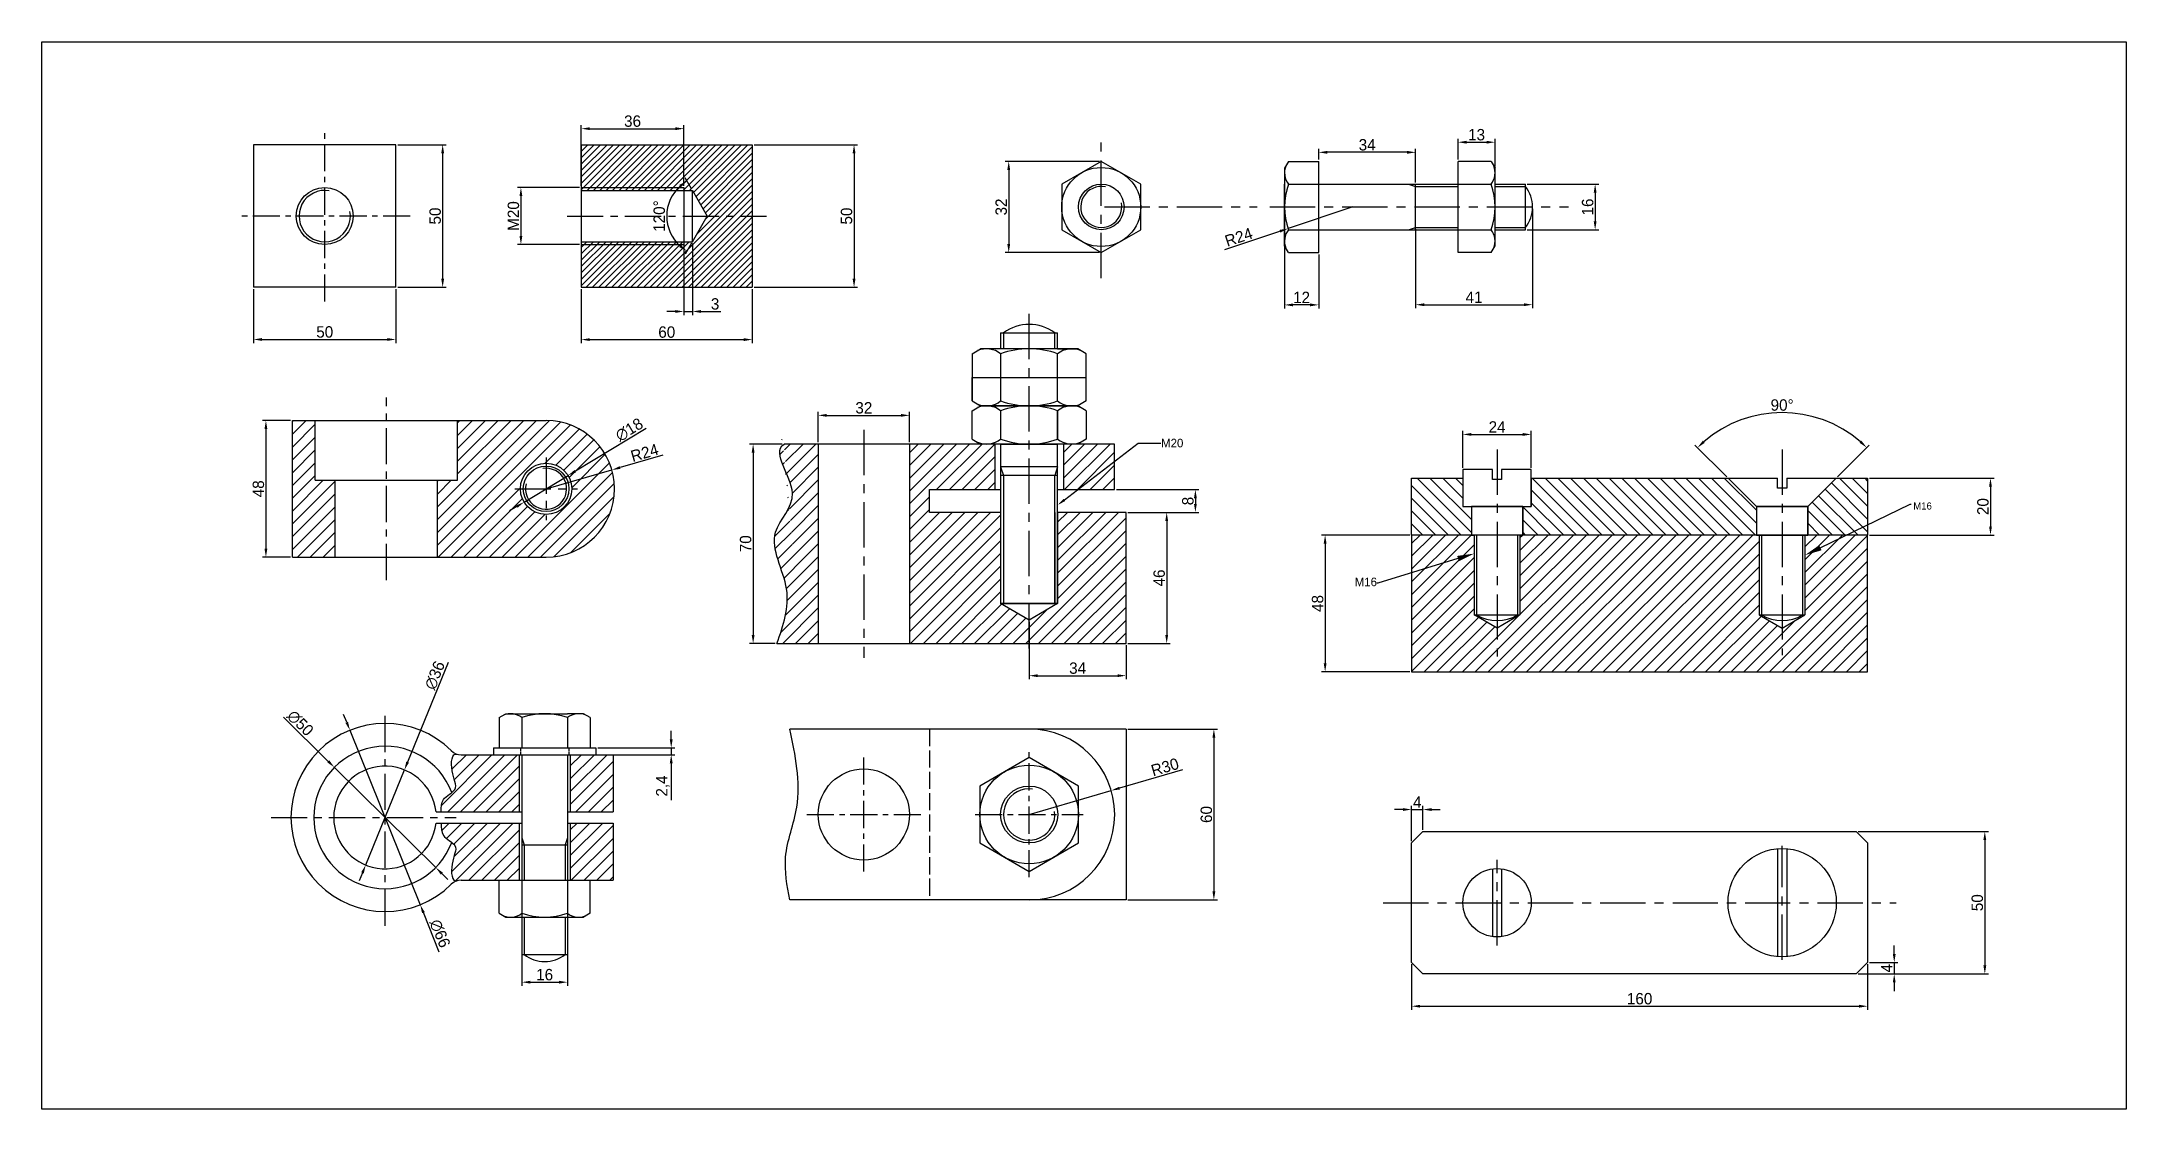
# Model space of a CAD drawing. Header units: millimetres. Extents: x 632 to 3908, y 549 to 1179.
# Drawn here: x 632 to 1364, y 719 to 1094 of the extents above; entities that cross this region are included whole.
import ezdxf
from ezdxf import colors
from ezdxf.entities.mleader import LeaderData, LeaderLine
from ezdxf.math import Vec2, Vec3

# ---------------------------------------------------------------- set-up
doc = ezdxf.new("R2010")
doc.units = ezdxf.units.MM
doc.linetypes.add('ACAD_ISO02W100', pattern=[15, 12, -3])
doc.linetypes.add('CENTER', pattern=[50.800000000000004, 31.75, -6.35, 6.35, -6.35])
doc.dimstyles.new('ISO-25', dxfattribs={"dimtxt": 4, "dimasz": 3, "dimexe": 1.25, "dimexo": 0.625, "dimtad": 1, "dimtxsty": 'Standard', "dimcen": 2.5, "dimclrd": 3, "dimclre": 3, "dimclrt": 3, "dimadec": 0, "dimazin": 0, "dimtfac": 1, "dimtmove": 0, "dimatfit": 3, "dimfxl": 1, "dimarcsym": 0})

msp = doc.modelspace()

# ---------------------------------------------------------------- texts
at = {"color": 3, "attachment_point": 1}
for insert, char_height in [((1289.071819955827, 932.2261585916885), 2.5), ((1093.101081200271, 905.8287621973777), 3)]:
    msp.add_mtext_dynamic_manual_height_columns('M16', width=5.403427050185655, gutter_width=12.5, heights=[0], dxfattribs=dict(at, insert=insert, char_height=char_height))

# ---------------------------------------------------------------- blocks, each defined once
blk = doc.blocks.new('*D17')
at = {"color": 3, "lineweight": -2, "transparency": 16777216}
for p, q in [((821.7244483312761, 1043.340329142752), (821.7244483312761, 1064.625260792355)), ((824.7244483312761, 1063.375260792355), (854.7244483312761, 1063.375260792355)), ((857.7244483312761, 1043.340329142752), (857.7244483312761, 1064.625260792355))]:
    blk.add_line(p, q, dxfattribs=at)
at = {"color": 3, "transparency": 16777216}
for points in [[(824.7244483312761, 1063.875260792355), (824.7244483312761, 1062.875260792355), (821.7244483312761, 1063.375260792355)], [(854.7244483312761, 1063.875260792355), (854.7244483312761, 1062.875260792355), (857.7244483312761, 1063.375260792355)]]:
    blk.add_solid(points, dxfattribs=at)
at = {"layer": 'Defpoints', "color": 0, "transparency": 16777216}
for p in [(857.7244483312761, 1063.375260792355), (821.7244483312761, 1042.715329142752), (857.7244483312761, 1042.715329142752)]:
    blk.add_point(p, dxfattribs=at)
at = {"color": 3, "transparency": 16777216, "insert": (839.7244483312761, 1066.000260792355), "char_height": 4, "attachment_point": 5}
blk.add_mtext('36', dxfattribs=at)
blk = doc.blocks.new('*D18')
at = {"color": 3, "lineweight": -2, "transparency": 16777216}
for p, q in [((860.411948331276, 1042.256595020117), (858.1979302463757, 1046.091386832041)), ((860.4118751242776, 1023.174105538068), (858.1961209249871, 1019.33750518979))]:
    blk.add_line(p, q, dxfattribs=at)
blk.add_arc((865.9214122310494, 1032.713923623243), 14.19696396934797, 132.1299709162452, 227.862279443492, dxfattribs=at)
at = {"color": 3, "transparency": 16777216}
for points in [[(856.1035296053656, 1043.646922570292), (856.6922320747234, 1042.838572768182), (858.8229302463757, 1045.00885507731)], [(856.6908627321275, 1022.590522879718), (856.1020509333972, 1021.782252710978), (858.8212673389842, 1020.419952399157)]]:
    blk.add_solid(points, dxfattribs=at)
at = {"layer": 'Defpoints', "color": 0, "transparency": 16777216}
for p in [(860.7244483312761, 1041.715329142752), (852.5808488847368, 1037.570172746793), (865.9214122310494, 1032.713923623243), (865.9214122310494, 1032.713923623243), (860.7244483312761, 1023.715329142751)]:
    blk.add_point(p, dxfattribs=at)
at = {"color": 3, "transparency": 16777216, "insert": (849.0994483001699, 1032.715061265232), "char_height": 4, "attachment_point": 5, "rotation": 89.99612517986868}
blk.add_mtext('120°', dxfattribs=at)
blk = doc.blocks.new('*D19')
at = {"color": 3, "lineweight": -2, "transparency": 16777216}
for p, q in [((821.0994483312766, 1042.715329142752), (799.3016022183767, 1042.715329142752)), ((800.5516022183767, 1039.715329142752), (800.5516022183767, 1025.715329142752)), ((821.0994483312766, 1022.715329142752), (799.3016022183767, 1022.715329142752))]:
    blk.add_line(p, q, dxfattribs=at)
at = {"color": 3, "transparency": 16777216}
for points in [[(800.0516022183767, 1039.715329142752), (801.0516022183767, 1039.715329142752), (800.5516022183767, 1042.715329142752)], [(800.0516022183767, 1025.715329142752), (801.0516022183767, 1025.715329142752), (800.5516022183767, 1022.715329142752)]]:
    blk.add_solid(points, dxfattribs=at)
at = {"layer": 'Defpoints', "color": 0, "transparency": 16777216}
for p in [(821.7244483312766, 1042.715329142752), (800.5516022183767, 1022.715329142752), (821.7244483312766, 1022.715329142752)]:
    blk.add_point(p, dxfattribs=at)
at = {"color": 3, "transparency": 16777216, "insert": (797.9266022183768, 1032.715329142752), "char_height": 4, "attachment_point": 5, "rotation": 90}
blk.add_mtext('M20', dxfattribs=at)
blk = doc.blocks.new('*D20')
at = {"color": 3, "lineweight": -2, "transparency": 16777216}
for p, q in [((1153.583231662169, 1043.89406788564), (1178.688189707851, 1043.89406788564)), ((1177.438189707851, 1040.89406788564), (1177.438189707851, 1030.89406788564)), ((1153.583231662169, 1027.89406788564), (1178.688189707851, 1027.89406788564))]:
    blk.add_line(p, q, dxfattribs=at)
at = {"color": 3, "transparency": 16777216}
for points in [[(1176.938189707851, 1040.89406788564), (1177.938189707851, 1040.89406788564), (1177.438189707851, 1043.89406788564)], [(1176.938189707851, 1030.89406788564), (1177.938189707851, 1030.89406788564), (1177.438189707851, 1027.89406788564)]]:
    blk.add_solid(points, dxfattribs=at)
at = {"layer": 'Defpoints', "color": 0, "transparency": 16777216}
for p in [(1152.958231662169, 1043.89406788564), (1152.958231662169, 1027.89406788564), (1177.438189707851, 1027.89406788564)]:
    blk.add_point(p, dxfattribs=at)
at = {"color": 3, "transparency": 16777216, "insert": (1174.813189707851, 1035.89406788564), "char_height": 4, "attachment_point": 5, "rotation": 90}
blk.add_mtext('16', dxfattribs=at)
blk = doc.blocks.new('*D22')
at = {"color": 3, "lineweight": -2, "transparency": 16777216}
for p, q in [((1080.458231662169, 1052.51906788564), (1080.458231662169, 1056.325038912694)), ((1111.458231662169, 1055.075038912694), (1083.458231662169, 1055.075038912694)), ((1114.458231662169, 1044.51906788564), (1114.458231662169, 1056.325038912694))]:
    blk.add_line(p, q, dxfattribs=at)
at = {"color": 3, "transparency": 16777216}
for points in [[(1083.458231662169, 1055.575038912694), (1083.458231662169, 1054.575038912694), (1080.458231662169, 1055.075038912694)], [(1111.458231662169, 1055.575038912694), (1111.458231662169, 1054.575038912694), (1114.458231662169, 1055.075038912694)]]:
    blk.add_solid(points, dxfattribs=at)
at = {"layer": 'Defpoints', "color": 0, "transparency": 16777216}
for p in [(1080.458231662169, 1055.075038912694), (1080.458231662169, 1051.89406788564), (1114.458231662169, 1043.89406788564)]:
    blk.add_point(p, dxfattribs=at)
at = {"color": 3, "transparency": 16777216, "insert": (1097.458231662169, 1057.700038912694), "char_height": 4, "attachment_point": 5}
blk.add_mtext('34', dxfattribs=at)
blk = doc.blocks.new('*D26')
at = {"color": 3, "lineweight": -2, "transparency": 16777216}
for p, q in [((1003.549417520505, 1051.89406788564), (970.4535858192146, 1051.89406788564)), ((971.7035858192146, 1048.89406788564), (971.7035858192146, 1022.89406788564)), ((1003.549417520505, 1019.89406788564), (970.4535858192146, 1019.89406788564))]:
    blk.add_line(p, q, dxfattribs=at)
at = {"color": 3, "transparency": 16777216}
for points in [[(971.2035858192146, 1048.89406788564), (972.2035858192146, 1048.89406788564), (971.7035858192146, 1051.89406788564)], [(971.2035858192146, 1022.89406788564), (972.2035858192146, 1022.89406788564), (971.7035858192146, 1019.89406788564)]]:
    blk.add_solid(points, dxfattribs=at)
at = {"layer": 'Defpoints', "color": 0, "transparency": 16777216}
for p in [(1004.174417520505, 1051.89406788564), (971.7035858192146, 1019.89406788564), (1004.174417520505, 1019.89406788564)]:
    blk.add_point(p, dxfattribs=at)
at = {"color": 3, "transparency": 16777216, "insert": (969.0785858192147, 1035.89406788564), "char_height": 4, "attachment_point": 5, "rotation": 90}
blk.add_mtext('32', dxfattribs=at)
blk = doc.blocks.new('*D28')
at = {"color": 3, "lineweight": -2, "transparency": 16777216}
for p, q in [((717.2918822732659, 856.8468574597014), (732.9703294519843, 841.3540580251107)), ((770.6695213743508, 804.1012604335127), (735.1042459758919, 839.2454091048317)), ((772.8034378982583, 801.9926115132336), (774.9373544221658, 799.8839625929544))]:
    blk.add_line(p, q, dxfattribs=at)
at = {"color": 3, "transparency": 16777216}
for points in [[(733.3217709386975, 841.7097107790953), (732.6188879652711, 840.9984052711261), (735.1042459758919, 839.2454091048317)], [(773.1548793849714, 802.3482642672182), (772.4519964115451, 801.636958759249), (770.6695213743508, 804.1012604335127)]]:
    blk.add_solid(points, dxfattribs=at)
at = {"layer": 'Defpoints', "color": 0, "transparency": 16777216}
for p in [(735.1042459758919, 839.2454091048317), (770.6695213743508, 804.1012604335127)]:
    blk.add_point(p, dxfattribs=at)
at = {"color": 3, "transparency": 16777216, "insert": (723.1380435608368, 854.7603176925971), "char_height": 4, "attachment_point": 5, "rotation": 315.3412345545118}
blk.add_mtext('∅50', dxfattribs=at)
blk = doc.blocks.new('*D30')
at = {"color": 3, "lineweight": -2, "transparency": 16777216}
for p, q in [((844.4536961911786, 958.2203576562486), (819.6521445519604, 943.2048561509896)), ((801.6879380174921, 932.3288603994754), (817.0858293327506, 941.6511424722019)), ((799.1216227982823, 930.7751467206876), (796.5553075790724, 929.2214330418999))]:
    blk.add_line(p, q, dxfattribs=at)
at = {"color": 3, "transparency": 16777216}
for points in [[(819.3931922721625, 943.6325753541913), (819.9110968317584, 942.777136947788), (817.0858293327506, 941.6511424722019)], [(798.8626705184844, 931.2028659238894), (799.3805750780803, 930.347427517486), (801.6879380174921, 932.3288603994754)]]:
    blk.add_solid(points, dxfattribs=at)
at = {"layer": 'Defpoints', "color": 0, "transparency": 16777216}
for p in [(817.0858293327506, 941.6511424722019), (801.6879380174921, 932.3288603994754)]:
    blk.add_point(p, dxfattribs=at)
at = {"color": 3, "transparency": 16777216, "insert": (838.5675018216883, 957.7253051785287), "char_height": 4, "attachment_point": 5, "rotation": 31.191798171043594}
blk.add_mtext('∅18', dxfattribs=at)
blk = doc.blocks.new('*D31')
at = {"color": 3, "lineweight": -2, "transparency": 16777216}
for p, q in [((809.3868836751212, 936.9900014358386), (832.4521608793618, 943.6227224077719)), ((850.3786983349969, 948.7777318136107), (835.335320529892, 944.4518125292635))]:
    blk.add_line(p, q, dxfattribs=at)
at = {"color": 3, "transparency": 16777216}
blk.add_solid([(835.1971388429766, 944.9323391376853), (835.4735022168072, 943.9712859208419), (832.4521608793618, 943.6227224077719)], dxfattribs=at)
at = {"layer": 'Defpoints', "color": 0, "transparency": 16777216}
for p in [(832.4521608793618, 943.6227224077719), (809.3868836751212, 936.9900014358386)]:
    blk.add_point(p, dxfattribs=at)
at = {"color": 3, "transparency": 16777216, "insert": (843.9269690616667, 949.6538314054175), "char_height": 4, "attachment_point": 5, "rotation": 16.04327882572503}
blk.add_mtext('R24', dxfattribs=at)
blk = doc.blocks.new('*D32')
at = {"color": 3, "lineweight": -2, "transparency": 16777216}
for p, q in [((719.7618836751215, 960.9900014358392), (709.8381361176898, 960.9900014358392)), ((711.0881361176898, 957.9900014358392), (711.0881361176898, 915.9900014358392)), ((719.7618836751215, 912.9900014358392), (709.8381361176898, 912.9900014358392))]:
    blk.add_line(p, q, dxfattribs=at)
at = {"color": 3, "transparency": 16777216}
for points in [[(710.5881361176898, 957.9900014358392), (711.5881361176898, 957.9900014358392), (711.0881361176898, 960.9900014358392)], [(710.5881361176898, 915.9900014358392), (711.5881361176898, 915.9900014358392), (711.0881361176898, 912.9900014358392)]]:
    blk.add_solid(points, dxfattribs=at)
at = {"layer": 'Defpoints', "color": 0, "transparency": 16777216}
for p in [(720.3868836751215, 960.9900014358392), (711.0881361176898, 912.9900014358392), (720.3868836751215, 912.9900014358392)]:
    blk.add_point(p, dxfattribs=at)
at = {"color": 3, "transparency": 16777216, "insert": (708.46313611769, 936.9900014358388), "char_height": 4, "attachment_point": 5, "rotation": 90}
blk.add_mtext('48', dxfattribs=at)
blk = doc.blocks.new('*D56')
at = {"color": 3, "lineweight": -2, "transparency": 16777216}
for p, q in [((1009.493033023526, 936.7116692157394), (1038.440226656984, 936.7116692157394)), ((1037.190226656984, 933.7116692157394), (1037.190226656984, 931.7116692157394)), ((1013.493033023526, 928.7116692157394), (1038.440226656984, 928.7116692157394))]:
    blk.add_line(p, q, dxfattribs=at)
at = {"color": 3, "transparency": 16777216}
for points in [[(1036.690226656984, 933.7116692157394), (1037.690226656984, 933.7116692157394), (1037.190226656984, 936.7116692157394)], [(1036.690226656984, 931.7116692157394), (1037.690226656984, 931.7116692157394), (1037.190226656984, 928.7116692157394)]]:
    blk.add_solid(points, dxfattribs=at)
at = {"layer": 'Defpoints', "color": 0, "transparency": 16777216}
for p in [(1008.868033023526, 936.7116692157394), (1012.868033023526, 928.7116692157394), (1037.190226656984, 928.7116692157394)]:
    blk.add_point(p, dxfattribs=at)
at = {"color": 3, "transparency": 16777216, "insert": (1034.565226656984, 932.7116692157389), "char_height": 4, "attachment_point": 5, "rotation": 90}
blk.add_mtext('8', dxfattribs=at)
blk = doc.blocks.new('*D96')
at = {"color": 3, "lineweight": -2, "transparency": 16777216}
for p, q in [((706.7244483312761, 1007.090329142752), (706.7244483312761, 988.1522838410835)), ((756.7244483312761, 1007.090329142752), (756.7244483312761, 988.1522838410835)), ((709.7244483312761, 989.4022838410835), (753.7244483312761, 989.4022838410835))]:
    blk.add_line(p, q, dxfattribs=at)
at = {"color": 3, "transparency": 16777216}
for points in [[(709.7244483312761, 989.9022838410835), (709.7244483312761, 988.9022838410835), (706.7244483312761, 989.4022838410835)], [(753.7244483312761, 989.9022838410835), (753.7244483312761, 988.9022838410835), (756.7244483312761, 989.4022838410835)]]:
    blk.add_solid(points, dxfattribs=at)
at = {"layer": 'Defpoints', "color": 0, "transparency": 16777216}
for p in [(706.7244483312761, 1007.715329142752), (756.7244483312761, 1007.715329142752), (756.7244483312761, 989.4022838410835)]:
    blk.add_point(p, dxfattribs=at)
at = {"color": 3, "transparency": 16777216, "insert": (731.7244483312761, 992.0272838410835), "char_height": 4, "attachment_point": 5}
blk.add_mtext('50', dxfattribs=at)
blk = doc.blocks.new('*D97')
at = {"color": 3, "lineweight": -2, "transparency": 16777216}
for p, q in [((757.3494483312763, 1057.715329142752), (774.3507539422471, 1057.715329142752)), ((773.1007539422471, 1054.715329142752), (773.1007539422471, 1010.715329142752)), ((757.3494483312763, 1007.715329142752), (774.3507539422471, 1007.715329142752))]:
    blk.add_line(p, q, dxfattribs=at)
at = {"color": 3, "transparency": 16777216}
for points in [[(772.6007539422471, 1054.715329142752), (773.6007539422471, 1054.715329142752), (773.1007539422471, 1057.715329142752)], [(772.6007539422471, 1010.715329142752), (773.6007539422471, 1010.715329142752), (773.1007539422471, 1007.715329142752)]]:
    blk.add_solid(points, dxfattribs=at)
at = {"layer": 'Defpoints', "color": 0, "transparency": 16777216}
for p in [(756.7244483312763, 1057.715329142752), (756.7244483312763, 1007.715329142752), (773.1007539422471, 1007.715329142752)]:
    blk.add_point(p, dxfattribs=at)
at = {"color": 3, "transparency": 16777216, "insert": (770.4757539422473, 1032.715329142752), "char_height": 4, "attachment_point": 5, "rotation": 90}
blk.add_mtext('50', dxfattribs=at)
blk = doc.blocks.new('*D99')
at = {"color": 3, "lineweight": -2, "transparency": 16777216}
for p, q in [((1113.043654187907, 770.1381193031784), (1113.043654187907, 754.1816991030109)), ((1273.043654187906, 770.1381193031767), (1273.043654187906, 754.1816991030109)), ((1116.043654187907, 755.4316991030109), (1270.043654187906, 755.4316991030109))]:
    blk.add_line(p, q, dxfattribs=at)
at = {"color": 3, "transparency": 16777216}
for points in [[(1116.043654187907, 755.9316991030109), (1116.043654187907, 754.9316991030109), (1113.043654187907, 755.4316991030109)], [(1270.043654187906, 755.9316991030109), (1270.043654187906, 754.9316991030109), (1273.043654187906, 755.4316991030109)]]:
    blk.add_solid(points, dxfattribs=at)
at = {"layer": 'Defpoints', "color": 0, "transparency": 16777216}
for p in [(1113.043654187907, 770.7631193031784), (1273.043654187906, 770.7631193031767), (1273.043654187906, 755.4316991030109)]:
    blk.add_point(p, dxfattribs=at)
at = {"color": 3, "transparency": 16777216, "insert": (1193.043654187906, 758.0566991030109), "char_height": 4, "attachment_point": 5}
blk.add_mtext('160', dxfattribs=at)
blk = doc.blocks.new('*D101')
at = {"color": 3, "lineweight": -2, "transparency": 16777216}
for p, q in [((1282.378413903989, 773.763119303179), (1282.378413903989, 776.763119303179)), ((1273.668654187906, 770.7631193031789), (1283.628413903989, 770.763119303179)), ((1282.378413903989, 770.763119303179), (1282.378413903989, 766.7631193031788)), ((1269.668654187907, 766.7631193031787), (1283.628413903989, 766.7631193031788)), ((1282.378413903989, 763.7631193031788), (1282.378413903989, 760.7631193031788))]:
    blk.add_line(p, q, dxfattribs=at)
at = {"color": 3, "transparency": 16777216}
for points in [[(1281.878413903989, 773.763119303179), (1282.878413903989, 773.763119303179), (1282.378413903989, 770.763119303179)], [(1281.878413903989, 763.7631193031788), (1282.878413903989, 763.7631193031788), (1282.378413903989, 766.7631193031788)]]:
    blk.add_solid(points, dxfattribs=at)
at = {"layer": 'Defpoints', "color": 0, "transparency": 16777216}
for p in [(1273.043654187906, 770.7631193031789), (1269.043654187907, 766.7631193031787), (1282.378413903989, 766.7631193031788)]:
    blk.add_point(p, dxfattribs=at)
at = {"color": 3, "transparency": 16777216, "insert": (1279.753413903989, 768.7631193031783), "char_height": 4, "attachment_point": 5, "rotation": 90}
blk.add_mtext('4', dxfattribs=at)
blk = doc.blocks.new('*D105')
at = {"color": 3, "lineweight": -2, "transparency": 16777216}
for p, q in [((1223.623271307152, 941.1835021839311), (1212.46821566592, 952.3385578251635)), ((1262.502022001589, 941.2214871168593), (1273.619092709893, 952.3385578251635))]:
    blk.add_line(p, q, dxfattribs=at)
blk.add_arc((1243.043654187906, 921.7631193031772), 41.99019983329815, 49.09438197401305, 130.9056180259868, dxfattribs=at)
at = {"color": 3, "transparency": 16777216}
for points in [[(1215.888542541383, 953.1329040361097), (1215.207146783353, 953.8648192094314), (1213.352099142403, 951.4546743486803)], [(1270.88016159246, 953.8648192094314), (1270.19876583443, 953.1329040361097), (1272.73520923341, 951.4546743486803)]]:
    blk.add_solid(points, dxfattribs=at)
at = {"layer": 'Defpoints', "color": 0, "transparency": 16777216}
for p in [(1253.911517612425, 962.3225377731987), (1224.065213045394, 940.7415604456895), (1262.060080263347, 940.7795453786177), (1234.043654187906, 930.7631193031771), (1252.043654187906, 930.7631193031771)]:
    blk.add_point(p, dxfattribs=at)
at = {"color": 3, "transparency": 16777216, "insert": (1243.043654187906, 966.3783191364753), "char_height": 4, "attachment_point": 5}
blk.add_mtext('90°', dxfattribs=at)
blk = doc.blocks.new('*D107')
at = {"color": 3, "lineweight": -2, "transparency": 16777216}
for p, q in [((1155.458231662169, 1035.26906788564), (1155.458231662169, 1000.349895023911)), ((1114.458231662169, 1028.069067885639), (1114.458231662169, 1000.349895023911)), ((1117.458231662169, 1001.599895023911), (1152.458231662169, 1001.599895023911))]:
    blk.add_line(p, q, dxfattribs=at)
at = {"color": 3, "transparency": 16777216}
for points in [[(1117.458231662169, 1002.099895023911), (1117.458231662169, 1001.099895023911), (1114.458231662169, 1001.599895023911)], [(1152.458231662169, 1002.099895023911), (1152.458231662169, 1001.099895023911), (1155.458231662169, 1001.599895023911)]]:
    blk.add_solid(points, dxfattribs=at)
at = {"layer": 'Defpoints', "color": 0, "transparency": 16777216}
for p in [(1155.458231662169, 1035.89406788564), (1114.458231662169, 1028.694067885639), (1155.458231662169, 1001.599895023911)]:
    blk.add_point(p, dxfattribs=at)
at = {"color": 3, "transparency": 16777216, "insert": (1134.958231662169, 1004.224895023911), "char_height": 4, "attachment_point": 5}
blk.add_mtext('41', dxfattribs=at)
blk = doc.blocks.new('*D108')
at = {"color": 3, "lineweight": -2, "transparency": 16777216}
for p, q in [((1129.328903446035, 1052.519067885639), (1129.328903446035, 1059.863282042519)), ((1132.328903446035, 1058.613282042519), (1139.328903446036, 1058.613282042519)), ((1142.328903446036, 1050.141684388517), (1142.328903446036, 1059.863282042519))]:
    blk.add_line(p, q, dxfattribs=at)
at = {"color": 3, "transparency": 16777216}
for points in [[(1132.328903446035, 1059.113282042519), (1132.328903446035, 1058.113282042519), (1129.328903446035, 1058.613282042519)], [(1139.328903446036, 1059.113282042519), (1139.328903446036, 1058.113282042519), (1142.328903446036, 1058.613282042519)]]:
    blk.add_solid(points, dxfattribs=at)
at = {"layer": 'Defpoints', "color": 0, "transparency": 16777216}
for p in [(1142.328903446036, 1058.613282042519), (1129.328903446035, 1051.894067885639), (1142.328903446036, 1049.516684388517)]:
    blk.add_point(p, dxfattribs=at)
at = {"color": 3, "transparency": 16777216, "insert": (1135.828903446035, 1061.238282042519), "char_height": 4, "attachment_point": 5}
blk.add_mtext('13', dxfattribs=at)
blk = doc.blocks.new('*D109')
at = {"color": 3, "lineweight": -2, "transparency": 16777216}
for p, q in [((1068.458231662169, 1048.891684388517), (1068.458231662169, 1000.282306753358)), ((1080.458231662169, 1019.26906788564), (1080.458231662169, 1000.282306753358)), ((1077.458231662169, 1001.532306753358), (1071.458231662169, 1001.532306753358))]:
    blk.add_line(p, q, dxfattribs=at)
at = {"color": 3, "transparency": 16777216}
for points in [[(1071.458231662169, 1002.032306753358), (1071.458231662169, 1001.032306753358), (1068.458231662169, 1001.532306753358)], [(1077.458231662169, 1002.032306753358), (1077.458231662169, 1001.032306753358), (1080.458231662169, 1001.532306753358)]]:
    blk.add_solid(points, dxfattribs=at)
at = {"layer": 'Defpoints', "color": 0, "transparency": 16777216}
for p in [(1068.458231662169, 1049.516684388517), (1080.458231662169, 1019.89406788564), (1068.458231662169, 1001.532306753358)]:
    blk.add_point(p, dxfattribs=at)
at = {"color": 3, "transparency": 16777216, "insert": (1074.458231662169, 1004.157306753358), "char_height": 4, "attachment_point": 5}
blk.add_mtext('12', dxfattribs=at)
blk = doc.blocks.new('*D110')
at = {"color": 3, "lineweight": -2, "transparency": 16777216}
for p, q in [((1092.458231662169, 1035.89406788564), (1069.684947194114, 1028.319273199508)), ((1047.557339740378, 1020.959242037009), (1066.838286635607, 1027.372423863742))]:
    blk.add_line(p, q, dxfattribs=at)
at = {"color": 3, "transparency": 16777216}
blk.add_solid([(1066.680478412979, 1027.84686729016), (1066.996094858234, 1026.897980437324), (1069.684947194114, 1028.319273199508)], dxfattribs=at)
at = {"layer": 'Defpoints', "color": 0, "transparency": 16777216}
for p in [(1092.458231662169, 1035.89406788564), (1069.684947194114, 1028.319273199508)]:
    blk.add_point(p, dxfattribs=at)
at = {"color": 3, "transparency": 16777216, "insert": (1052.382630736394, 1025.330618012016), "char_height": 4, "attachment_point": 5, "rotation": 18.39803203401966}
blk.add_mtext('R24', dxfattribs=at)
blk = doc.blocks.new('*D111')
at = {"color": 3, "lineweight": -2, "transparency": 16777216}
for p, q in [((821.7244483312761, 1007.090329142752), (821.7244483312761, 988.1018635431599)), ((881.7244483312761, 1007.090329142752), (881.7244483312761, 988.1018635431599)), ((824.7244483312761, 989.3518635431599), (878.7244483312761, 989.3518635431599))]:
    blk.add_line(p, q, dxfattribs=at)
at = {"color": 3, "transparency": 16777216}
for points in [[(824.7244483312761, 989.8518635431599), (824.7244483312761, 988.8518635431599), (821.7244483312761, 989.3518635431599)], [(878.7244483312761, 989.8518635431599), (878.7244483312761, 988.8518635431599), (881.7244483312761, 989.3518635431599)]]:
    blk.add_solid(points, dxfattribs=at)
at = {"layer": 'Defpoints', "color": 0, "transparency": 16777216}
for p in [(821.7244483312761, 1007.715329142752), (881.7244483312761, 1007.715329142752), (881.7244483312761, 989.3518635431599)]:
    blk.add_point(p, dxfattribs=at)
at = {"color": 3, "transparency": 16777216, "insert": (851.7244483312761, 991.9768635431599), "char_height": 4, "attachment_point": 5}
blk.add_mtext('60', dxfattribs=at)
blk = doc.blocks.new('*D112')
at = {"color": 3, "lineweight": -2, "transparency": 16777216}
for p, q in [((857.7244483312761, 1023.090329142752), (857.7244483312761, 997.9757176050332)), ((860.7244483312761, 1023.090329142752), (860.7244483312761, 997.9757176050332)), ((854.7244483312761, 999.2257176050332), (851.7244483312761, 999.2257176050332)), ((857.7244483312761, 999.2257176050332), (860.7244483312761, 999.2257176050332)), ((863.7244483312761, 999.2257176050332), (870.6411149979427, 999.2257176050332))]:
    blk.add_line(p, q, dxfattribs=at)
at = {"color": 3, "transparency": 16777216}
for points in [[(854.7244483312761, 999.7257176050332), (854.7244483312761, 998.7257176050332), (857.7244483312761, 999.2257176050332)], [(863.7244483312761, 999.7257176050332), (863.7244483312761, 998.7257176050332), (860.7244483312761, 999.2257176050332)]]:
    blk.add_solid(points, dxfattribs=at)
at = {"layer": 'Defpoints', "color": 0, "transparency": 16777216}
for p in [(857.7244483312761, 1023.715329142752), (860.7244483312761, 1023.715329142752), (860.7244483312761, 999.2257176050332)]:
    blk.add_point(p, dxfattribs=at)
at = {"color": 3, "transparency": 16777216, "insert": (868.6827816646095, 1001.850717605033), "char_height": 4, "attachment_point": 5}
blk.add_mtext('3', dxfattribs=at)
blk = doc.blocks.new('*D113')
at = {"color": 3, "lineweight": -2, "transparency": 16777216}
for p, q in [((882.3494483312766, 1057.715329142752), (918.6857306310692, 1057.715329142752)), ((917.4357306310692, 1054.715329142752), (917.4357306310692, 1010.715329142752)), ((882.3494483312766, 1007.715329142752), (918.6857306310692, 1007.715329142752))]:
    blk.add_line(p, q, dxfattribs=at)
at = {"color": 3, "transparency": 16777216}
for points in [[(916.9357306310692, 1054.715329142752), (917.9357306310692, 1054.715329142752), (917.4357306310692, 1057.715329142752)], [(916.9357306310692, 1010.715329142752), (917.9357306310692, 1010.715329142752), (917.4357306310692, 1007.715329142752)]]:
    blk.add_solid(points, dxfattribs=at)
at = {"layer": 'Defpoints', "color": 0, "transparency": 16777216}
for p in [(881.7244483312766, 1057.715329142752), (881.7244483312766, 1007.715329142752), (917.4357306310692, 1007.715329142752)]:
    blk.add_point(p, dxfattribs=at)
at = {"color": 3, "transparency": 16777216, "insert": (914.8107306310693, 1032.715329142752), "char_height": 4, "attachment_point": 5, "rotation": 90}
blk.add_mtext('50', dxfattribs=at)
blk = doc.blocks.new('*D114')
at = {"color": 3, "lineweight": -2, "transparency": 16777216}
for p, q in [((775.0400014659785, 876.0585429736378), (760.8089470469288, 841.1217514639333)), ((746.0965436421436, 805.0032633165198), (759.6772237080991, 838.3434062218246)), ((744.9648203033139, 802.2249180744111), (743.8330969644842, 799.4465728323023))]:
    blk.add_line(p, q, dxfattribs=at)
at = {"color": 3, "transparency": 16777216}
for points in [[(760.3458895065774, 841.3103720204049), (761.2720045872802, 840.9331309074616), (759.6772237080991, 838.3434062218246)], [(744.5017627629625, 802.4135386308827), (745.4278778436653, 802.0362975179395), (746.0965436421436, 805.0032633165198)]]:
    blk.add_solid(points, dxfattribs=at)
at = {"layer": 'Defpoints', "color": 0, "transparency": 16777216}
for p in [(759.6772237080991, 838.3434062218246), (746.0965436421436, 805.0032633165198)]:
    blk.add_point(p, dxfattribs=at)
at = {"color": 3, "transparency": 16777216, "insert": (770.36122108118, 871.530698539259), "char_height": 4, "attachment_point": 5, "rotation": 67.83710480224055}
blk.add_mtext('∅36', dxfattribs=at)
blk = doc.blocks.new('*D115')
at = {"color": 3, "lineweight": -2, "transparency": 16777216}
for p, q in [((739.430440503307, 855.0638145076207), (738.3090702389891, 857.8463544858247)), ((740.5518107676247, 852.2812745294166), (765.2219565826176, 791.0653950089275)), ((771.9190289945159, 774.4474479168757), (766.3433268469354, 788.2828550307235))]:
    blk.add_line(p, q, dxfattribs=at)
at = {"color": 3, "transparency": 16777216}
for points in [[(739.894197166341, 855.2507095516737), (738.9666838402729, 854.8769194635677), (740.5518107676247, 852.2812745294166)], [(766.8070835099694, 788.4697500747765), (765.8795701839014, 788.0959599866706), (765.2219565826176, 791.0653950089275)]]:
    blk.add_solid(points, dxfattribs=at)
at = {"layer": 'Defpoints', "color": 0, "transparency": 16777216}
for p in [(740.5518107676247, 852.2812745294166), (765.2219565826176, 791.0653950089275)]:
    blk.add_point(p, dxfattribs=at)
at = {"color": 3, "transparency": 16777216, "insert": (772.1265855338131, 780.9550804659757), "char_height": 4, "attachment_point": 5, "rotation": 291.94955262166025}
blk.add_mtext('∅66', dxfattribs=at)
blk = doc.blocks.new('*D116')
at = {"color": 3, "lineweight": -2, "transparency": 16777216}
for p, q in [((853.292493283064, 849.0733347691723), (853.292493283064, 852.0733347691723)), ((827.5118836751217, 846.0733347691723), (854.542493283064, 846.0733347691723)), ((827.5118836751217, 843.6733347691725), (854.542493283064, 843.6733347691725)), ((853.292493283064, 846.0733347691723), (853.292493283064, 843.6733347691725)), ((853.292493283064, 840.6733347691725), (853.292493283064, 827.7566681025058))]:
    blk.add_line(p, q, dxfattribs=at)
at = {"color": 3, "transparency": 16777216}
for points in [[(852.792493283064, 849.0733347691723), (853.792493283064, 849.0733347691723), (853.292493283064, 846.0733347691723)], [(852.792493283064, 840.6733347691725), (853.792493283064, 840.6733347691725), (853.292493283064, 843.6733347691725)]]:
    blk.add_solid(points, dxfattribs=at)
at = {"layer": 'Defpoints', "color": 0, "transparency": 16777216}
for p in [(826.8868836751217, 846.0733347691723), (826.8868836751217, 843.6733347691725), (853.292493283064, 843.6733347691725)]:
    blk.add_point(p, dxfattribs=at)
at = {"color": 3, "transparency": 16777216, "insert": (850.3341599497306, 832.7150014358386), "char_height": 4, "attachment_point": 5, "rotation": 90}
blk.add_mtext('2,4', dxfattribs=at)
blk = doc.blocks.new('*D117')
at = {"color": 3, "lineweight": -2, "transparency": 16777216}
for p, q in [((800.8868836751219, 823.048334769172), (800.8868836751219, 762.6181793730607)), ((816.8868836751212, 823.048334769172), (816.8868836751212, 762.6181793730607)), ((803.8868836751219, 763.8681793730607), (813.8868836751212, 763.8681793730607))]:
    blk.add_line(p, q, dxfattribs=at)
at = {"color": 3, "transparency": 16777216}
for points in [[(803.8868836751219, 764.3681793730607), (803.8868836751219, 763.3681793730607), (800.8868836751219, 763.8681793730607)], [(813.8868836751212, 764.3681793730607), (813.8868836751212, 763.3681793730607), (816.8868836751212, 763.8681793730607)]]:
    blk.add_solid(points, dxfattribs=at)
at = {"layer": 'Defpoints', "color": 0, "transparency": 16777216}
for p in [(800.8868836751219, 823.673334769172), (816.8868836751212, 823.673334769172), (816.8868836751212, 763.8681793730607)]:
    blk.add_point(p, dxfattribs=at)
at = {"color": 3, "transparency": 16777216, "insert": (808.8868836751216, 766.4931793730607), "char_height": 4, "attachment_point": 5}
blk.add_mtext('16', dxfattribs=at)
blk = doc.blocks.new('*D118')
at = {"color": 3, "lineweight": -2, "transparency": 16777216}
for p, q in [((1013.493033023526, 852.7116692157394), (1044.926199624883, 852.7116692157394)), ((1043.676199624883, 849.7116692157394), (1043.676199624883, 795.7116692157394)), ((1013.493033023526, 792.7116692157394), (1044.926199624883, 792.7116692157394))]:
    blk.add_line(p, q, dxfattribs=at)
at = {"color": 3, "transparency": 16777216}
for points in [[(1043.176199624883, 849.7116692157394), (1044.176199624883, 849.7116692157394), (1043.676199624883, 852.7116692157394)], [(1043.176199624883, 795.7116692157394), (1044.176199624883, 795.7116692157394), (1043.676199624883, 792.7116692157394)]]:
    blk.add_solid(points, dxfattribs=at)
at = {"layer": 'Defpoints', "color": 0, "transparency": 16777216}
for p in [(1012.868033023526, 852.7116692157394), (1012.868033023526, 792.7116692157394), (1043.676199624883, 792.7116692157394)]:
    blk.add_point(p, dxfattribs=at)
at = {"color": 3, "transparency": 16777216, "insert": (1041.051199624883, 822.7116692157389), "char_height": 4, "attachment_point": 5, "rotation": 90}
blk.add_mtext('60', dxfattribs=at)
blk = doc.blocks.new('*D119')
at = {"color": 3, "lineweight": -2, "transparency": 16777216}
for p, q in [((1032.639840719949, 838.4144724981218), (1010.549270409331, 831.9628947106544)), ((978.8725466702476, 822.711669215739), (1007.669568251233, 831.1218742111166))]:
    blk.add_line(p, q, dxfattribs=at)
at = {"color": 3, "transparency": 16777216}
blk.add_solid([(1010.409100326075, 832.4428450703375), (1010.689440492587, 831.4829443509714), (1007.669568251233, 831.1218742111166)], dxfattribs=at)
at = {"layer": 'Defpoints', "color": 0, "transparency": 16777216}
for p in [(1007.669568251233, 831.1218742111166), (978.8725466702476, 822.711669215739)]:
    blk.add_point(p, dxfattribs=at)
at = {"color": 3, "transparency": 16777216, "insert": (1026.504506236419, 839.3572984498246), "char_height": 4, "attachment_point": 5, "rotation": 16.280507951185438}
blk.add_mtext('R30', dxfattribs=at)
blk = doc.blocks.new('*D120')
at = {"color": 3, "lineweight": -2, "transparency": 16777216}
for p, q in [((1013.493033023526, 928.7116692157394), (1028.377707903067, 928.7116692157394)), ((1027.127707903067, 925.7116692157394), (1027.127707903067, 885.7116692157394)), ((1013.493033023526, 882.7116692157394), (1028.377707903067, 882.7116692157394))]:
    blk.add_line(p, q, dxfattribs=at)
at = {"color": 3, "transparency": 16777216}
for points in [[(1026.627707903067, 925.7116692157394), (1027.627707903067, 925.7116692157394), (1027.127707903067, 928.7116692157394)], [(1026.627707903067, 885.7116692157394), (1027.627707903067, 885.7116692157394), (1027.127707903067, 882.7116692157394)]]:
    blk.add_solid(points, dxfattribs=at)
at = {"layer": 'Defpoints', "color": 0, "transparency": 16777216}
for p in [(1012.868033023526, 928.7116692157394), (1012.868033023526, 882.7116692157394), (1027.127707903067, 882.7116692157394)]:
    blk.add_point(p, dxfattribs=at)
at = {"color": 3, "transparency": 16777216, "insert": (1024.502707903067, 905.7116692157389), "char_height": 4, "attachment_point": 5, "rotation": 90}
blk.add_mtext('46', dxfattribs=at)
blk = doc.blocks.new('*D121')
at = {"color": 3, "lineweight": -2, "transparency": 16777216}
for p, q in [((978.8725466702476, 890.3157724789932), (978.8725466702476, 870.1755850518368)), ((1012.868033023525, 882.086669215739), (1012.868033023525, 870.1755850518368)), ((981.8725466702476, 871.4255850518368), (1009.868033023525, 871.4255850518368))]:
    blk.add_line(p, q, dxfattribs=at)
at = {"color": 3, "transparency": 16777216}
for points in [[(981.8725466702476, 871.9255850518368), (981.8725466702476, 870.9255850518368), (978.8725466702476, 871.4255850518368)], [(1009.868033023525, 871.9255850518368), (1009.868033023525, 870.9255850518368), (1012.868033023525, 871.4255850518368)]]:
    blk.add_solid(points, dxfattribs=at)
at = {"layer": 'Defpoints', "color": 0, "transparency": 16777216}
for p in [(978.8725466702476, 890.9407724789932), (1012.868033023525, 882.711669215739), (1012.868033023525, 871.4255850518368)]:
    blk.add_point(p, dxfattribs=at)
at = {"color": 3, "transparency": 16777216, "insert": (995.8702898468864, 874.0505850518368), "char_height": 4, "attachment_point": 5}
blk.add_mtext('34', dxfattribs=at)
blk = doc.blocks.new('*D122')
at = {"color": 3, "lineweight": -2, "transparency": 16777216}
for p, q in [((892.2430330235256, 952.7116692157394), (880.77573685518, 952.7116692157394)), ((882.02573685518, 949.7116692157394), (882.02573685518, 885.7116692157394)), ((889.7449096664795, 882.7116692157394), (880.77573685518, 882.7116692157394))]:
    blk.add_line(p, q, dxfattribs=at)
at = {"color": 3, "transparency": 16777216}
for points in [[(881.52573685518, 949.7116692157394), (882.52573685518, 949.7116692157394), (882.02573685518, 952.7116692157394)], [(881.52573685518, 885.7116692157394), (882.52573685518, 885.7116692157394), (882.02573685518, 882.7116692157394)]]:
    blk.add_solid(points, dxfattribs=at)
at = {"layer": 'Defpoints', "color": 0, "transparency": 16777216}
for p in [(892.8680330235256, 952.7116692157394), (882.02573685518, 882.7116692157394), (890.3699096664795, 882.7116692157394)]:
    blk.add_point(p, dxfattribs=at)
at = {"color": 3, "transparency": 16777216, "insert": (879.40073685518, 917.711669215739), "char_height": 4, "attachment_point": 5, "rotation": 90}
blk.add_mtext('70', dxfattribs=at)
blk = doc.blocks.new('*D123')
at = {"color": 3, "lineweight": -2, "transparency": 16777216}
for p, q in [((904.8680330235252, 953.336669215739), (904.8680330235252, 964.0190843687681)), ((907.8680330235252, 962.7690843687681), (933.8680330235252, 962.7690843687681)), ((936.8680330235252, 953.336669215739), (936.8680330235252, 964.0190843687681))]:
    blk.add_line(p, q, dxfattribs=at)
at = {"color": 3, "transparency": 16777216}
for points in [[(907.8680330235252, 963.2690843687681), (907.8680330235252, 962.2690843687681), (904.8680330235252, 962.7690843687681)], [(933.8680330235252, 963.2690843687681), (933.8680330235252, 962.2690843687681), (936.8680330235252, 962.7690843687681)]]:
    blk.add_solid(points, dxfattribs=at)
at = {"layer": 'Defpoints', "color": 0, "transparency": 16777216}
for p in [(936.8680330235252, 962.7690843687681), (904.8680330235252, 952.711669215739), (936.8680330235252, 952.711669215739)]:
    blk.add_point(p, dxfattribs=at)
at = {"color": 3, "transparency": 16777216, "insert": (920.8680330235252, 965.3940843687681), "char_height": 4, "attachment_point": 5}
blk.add_mtext('32', dxfattribs=at)
blk = doc.blocks.new('*D124')
at = {"color": 3, "lineweight": -2, "transparency": 16777216}
for p, q in [((1273.668654187907, 940.763119303178), (1317.396641218329, 940.7631193031781)), ((1316.146641218329, 937.7631193031781), (1316.146641218329, 923.7631193031781)), ((1273.668654187907, 920.763119303178), (1317.396641218329, 920.7631193031781))]:
    blk.add_line(p, q, dxfattribs=at)
at = {"color": 3, "transparency": 16777216}
for points in [[(1315.646641218329, 937.7631193031781), (1316.646641218329, 937.7631193031781), (1316.146641218329, 940.7631193031781)], [(1315.646641218329, 923.7631193031781), (1316.646641218329, 923.7631193031781), (1316.146641218329, 920.7631193031781)]]:
    blk.add_solid(points, dxfattribs=at)
at = {"layer": 'Defpoints', "color": 0, "transparency": 16777216}
for p in [(1273.043654187907, 940.763119303178), (1273.043654187907, 920.763119303178), (1316.146641218329, 920.7631193031781)]:
    blk.add_point(p, dxfattribs=at)
at = {"color": 3, "transparency": 16777216, "insert": (1313.521641218329, 930.7631193031774), "char_height": 4, "attachment_point": 5, "rotation": 90}
blk.add_mtext('20', dxfattribs=at)
blk = doc.blocks.new('*D125')
at = {"color": 3, "lineweight": -2, "transparency": 16777216}
for p, q in [((1112.418654187907, 920.763119303178), (1081.455742503392, 920.763119303178)), ((1082.705742503392, 917.763119303178), (1082.705742503392, 875.763119303178)), ((1112.418654187907, 872.763119303178), (1081.455742503392, 872.763119303178))]:
    blk.add_line(p, q, dxfattribs=at)
at = {"color": 3, "transparency": 16777216}
for points in [[(1082.205742503392, 917.763119303178), (1083.205742503392, 917.763119303178), (1082.705742503392, 920.763119303178)], [(1082.205742503392, 875.763119303178), (1083.205742503392, 875.763119303178), (1082.705742503392, 872.763119303178)]]:
    blk.add_solid(points, dxfattribs=at)
at = {"layer": 'Defpoints', "color": 0, "transparency": 16777216}
for p in [(1113.043654187907, 920.763119303178), (1082.705742503392, 872.763119303178), (1113.043654187907, 872.763119303178)]:
    blk.add_point(p, dxfattribs=at)
at = {"color": 3, "transparency": 16777216, "insert": (1080.080742503392, 896.7631193031774), "char_height": 4, "attachment_point": 5, "rotation": 90}
blk.add_mtext('48', dxfattribs=at)
blk = doc.blocks.new('*D126')
at = {"color": 3, "lineweight": -2, "transparency": 16777216}
for p, q in [((1131.043654187906, 944.3881193031776), (1131.043654187906, 957.3313369045736)), ((1134.043654187906, 956.0813369045736), (1152.043654187906, 956.0813369045736)), ((1155.043654187906, 944.3881193031776), (1155.043654187906, 957.3313369045736))]:
    blk.add_line(p, q, dxfattribs=at)
at = {"color": 3, "transparency": 16777216}
for points in [[(1134.043654187906, 956.5813369045736), (1134.043654187906, 955.5813369045736), (1131.043654187906, 956.0813369045736)], [(1152.043654187906, 956.5813369045736), (1152.043654187906, 955.5813369045736), (1155.043654187906, 956.0813369045736)]]:
    blk.add_solid(points, dxfattribs=at)
at = {"layer": 'Defpoints', "color": 0, "transparency": 16777216}
for p in [(1155.043654187906, 956.0813369045736), (1131.043654187906, 943.7631193031776), (1155.043654187906, 943.7631193031776)]:
    blk.add_point(p, dxfattribs=at)
at = {"color": 3, "transparency": 16777216, "insert": (1143.043654187906, 958.7063369045736), "char_height": 4, "attachment_point": 5}
blk.add_mtext('24', dxfattribs=at)
blk = doc.blocks.new('*D127')
at = {"color": 3, "lineweight": -2, "transparency": 16777216}
for p, q in [((1110.043654187906, 824.4540521840927), (1107.043654187906, 824.4540521840927)), ((1113.043654187906, 813.388119303178), (1113.043654187906, 825.7040521840927)), ((1113.043654187906, 824.4540521840927), (1117.043654187906, 824.4540521840927)), ((1117.043654187906, 817.3881193031784), (1117.043654187906, 825.7040521840927)), ((1120.043654187906, 824.4540521840927), (1123.043654187906, 824.4540521840927))]:
    blk.add_line(p, q, dxfattribs=at)
at = {"color": 3, "transparency": 16777216}
for points in [[(1110.043654187906, 824.9540521840927), (1110.043654187906, 823.9540521840927), (1113.043654187906, 824.4540521840927)], [(1120.043654187906, 824.9540521840927), (1120.043654187906, 823.9540521840927), (1117.043654187906, 824.4540521840927)]]:
    blk.add_solid(points, dxfattribs=at)
at = {"layer": 'Defpoints', "color": 0, "transparency": 16777216}
for p in [(1117.043654187906, 824.4540521840927), (1113.043654187906, 812.763119303178), (1117.043654187906, 816.7631193031784)]:
    blk.add_point(p, dxfattribs=at)
at = {"color": 3, "transparency": 16777216, "insert": (1115.043654187906, 827.0790521840927), "char_height": 4, "attachment_point": 5}
blk.add_mtext('4', dxfattribs=at)
blk = doc.blocks.new('*D128')
at = {"color": 3, "lineweight": -2, "transparency": 16777216}
for p, q in [((1269.668654187906, 816.7631193031789), (1315.410020713496, 816.763119303179)), ((1314.160020713496, 813.763119303179), (1314.160020713496, 769.7631193031789)), ((1269.668654187907, 766.7631193031787), (1315.410020713496, 766.7631193031788))]:
    blk.add_line(p, q, dxfattribs=at)
at = {"color": 3, "transparency": 16777216}
for points in [[(1313.660020713496, 813.763119303179), (1314.660020713496, 813.763119303179), (1314.160020713496, 816.763119303179)], [(1313.660020713496, 769.7631193031789), (1314.660020713496, 769.7631193031789), (1314.160020713496, 766.7631193031788)]]:
    blk.add_solid(points, dxfattribs=at)
at = {"layer": 'Defpoints', "color": 0, "transparency": 16777216}
for p in [(1269.043654187906, 816.7631193031789), (1269.043654187907, 766.7631193031787), (1314.160020713496, 766.7631193031788)]:
    blk.add_point(p, dxfattribs=at)
at = {"color": 3, "transparency": 16777216, "insert": (1311.535020713496, 791.7631193031783), "char_height": 4, "attachment_point": 5, "rotation": 90}
blk.add_mtext('50', dxfattribs=at)

# ---------------------------------------------------------------- dimensions: what is measured, and where the dimension line sits
for base, p1, p2, picture, middle in [((857.7244483312761, 1063.375260792355), (821.7244483312761, 1042.715329142752), (857.7244483312761, 1042.715329142752), '*D17', (839.7244483312761, 1066.000260792355)), ((1080.458231662169, 1055.075038912694), (1114.458231662169, 1043.89406788564), (1080.458231662169, 1051.89406788564), '*D22', (1097.458231662169, 1057.700038912694)), ((756.7244483312761, 989.4022838410835), (706.7244483312761, 1007.715329142752), (756.7244483312761, 1007.715329142752), '*D96', (731.7244483312761, 992.0272838410835)), ((1273.043654187906, 755.4316991030109), (1113.043654187907, 770.7631193031784), (1273.043654187906, 770.7631193031767), '*D99', (1193.043654187906, 758.0566991030109))]:
    dim = msp.add_linear_dim(base=base, p1=p1, p2=p2, dimstyle='ISO-25')
    dim.commit()
    dim.dimension.update_dxf_attribs({"geometry": picture, "text_midpoint": middle})
at = {"color": 3}
for base, p1, p2, picture, middle in [((1142.328903446036, 1058.613282042519), (1129.328903446035, 1051.894067885639), (1142.328903446036, 1049.516684388517), '*D108', (1135.828903446035, 1061.238282042519)), ((1068.458231662169, 1001.532306753358), (1080.458231662169, 1019.89406788564), (1068.458231662169, 1049.516684388517), '*D109', (1074.458231662169, 1004.157306753358)), ((1155.458231662169, 1001.599895023911), (1114.458231662169, 1028.694067885639), (1155.458231662169, 1035.89406788564), '*D107', (1134.958231662169, 1004.224895023911)), ((860.7244483312761, 999.2257176050332), (857.7244483312761, 1023.715329142752), (860.7244483312761, 1023.715329142752), '*D112', (868.6827816646095, 1001.850717605033)), ((881.7244483312761, 989.3518635431599), (821.7244483312761, 1007.715329142752), (881.7244483312761, 1007.715329142752), '*D111', (851.7244483312761, 991.9768635431599)), ((936.8680330235252, 962.7690843687681), (904.8680330235252, 952.711669215739), (936.8680330235252, 952.711669215739), '*D123', (920.8680330235252, 965.3940843687681)), ((1155.043654187906, 956.0813369045736), (1131.043654187906, 943.7631193031776), (1155.043654187906, 943.7631193031776), '*D126', (1143.043654187906, 958.7063369045736)), ((1012.868033023525, 871.4255850518368), (978.8725466702476, 890.9407724789932), (1012.868033023525, 882.711669215739), '*D121', (995.8702898468864, 874.0505850518368)), ((1117.043654187906, 824.4540521840927), (1113.043654187906, 812.763119303178), (1117.043654187906, 816.7631193031784), '*D127', (1115.043654187906, 827.0790521840927)), ((816.8868836751212, 763.8681793730607), (800.8868836751219, 823.673334769172), (816.8868836751212, 823.673334769172), '*D117', (808.8868836751216, 766.4931793730607))]:
    dim = msp.add_linear_dim(base=base, p1=p1, p2=p2, dimstyle='ISO-25', dxfattribs=at)
    dim.commit()
    dim.dimension.update_dxf_attribs({"geometry": picture, "text_midpoint": middle})
for base, p1, p2, picture, middle in [((773.1007539422471, 1007.715329142752), (756.7244483312761, 1057.715329142752), (756.7244483312761, 1007.715329142752), '*D97', (770.4757539422473, 1032.715329142752)), ((971.7035858192146, 1019.89406788564), (1004.174417520504, 1051.89406788564), (1004.174417520504, 1019.89406788564), '*D26', (969.0785858192147, 1035.89406788564)), ((1177.438189707851, 1027.89406788564), (1152.958231662169, 1043.89406788564), (1152.958231662169, 1027.89406788564), '*D20', (1174.813189707851, 1035.89406788564)), ((711.0881361176898, 912.9900014358392), (720.3868836751212, 960.9900014358387), (720.3868836751212, 912.9900014358387), '*D32', (708.46313611769, 936.9900014358388)), ((1037.190226656984, 928.7116692157394), (1008.868033023525, 936.711669215739), (1012.868033023525, 928.711669215739), '*D56', (1034.565226656984, 932.7116692157389))]:
    dim = msp.add_linear_dim(base=base, p1=p1, p2=p2, angle=90, dimstyle='ISO-25')
    dim.commit()
    dim.dimension.update_dxf_attribs({"geometry": picture, "text_midpoint": middle})
for base, p1, p2, picture, middle in [((917.4357306310692, 1007.715329142752), (881.7244483312761, 1057.715329142752), (881.7244483312761, 1007.715329142752), '*D113', (914.8107306310693, 1032.715329142752)), ((882.02573685518, 882.7116692157394), (892.8680330235252, 952.711669215739), (890.3699096664791, 882.711669215739), '*D122', (879.40073685518, 917.711669215739)), ((1316.146641218329, 920.7631193031781), (1273.043654187906, 940.7631193031775), (1273.043654187906, 920.7631193031775), '*D124', (1313.521641218329, 930.7631193031774)), ((1027.127707903067, 882.7116692157394), (1012.868033023525, 928.711669215739), (1012.868033023525, 882.711669215739), '*D120', (1024.502707903067, 905.7116692157389)), ((1082.705742503392, 872.763119303178), (1113.043654187906, 920.7631193031775), (1113.043654187906, 872.7631193031775), '*D125', (1080.080742503392, 896.7631193031774)), ((853.292493283064, 843.6733347691725), (826.8868836751212, 846.0733347691719), (826.8868836751212, 843.673334769172), '*D116', (850.3341599497306, 832.7150014358386)), ((1043.676199624883, 792.7116692157394), (1012.868033023525, 852.711669215739), (1012.868033023525, 792.711669215739), '*D118', (1041.051199624883, 822.7116692157389)), ((1314.160020713496, 766.7631193031788), (1269.043654187906, 816.7631193031784), (1269.043654187906, 766.7631193031784), '*D128', (1311.535020713496, 791.7631193031783))]:
    dim = msp.add_linear_dim(base=base, p1=p1, p2=p2, angle=90, dimstyle='ISO-25', dxfattribs=at)
    dim.commit()
    dim.dimension.update_dxf_attribs({"geometry": picture, "text_midpoint": middle})
for base, line1, line2, picture, middle in [((852.5808488847368, 1037.570172746793), ((860.7244483312761, 1023.715329142752), (865.9214122310495, 1032.713923623243)), ((860.7244483312761, 1041.715329142752), (865.9214122310495, 1032.713923623243)), '*D18', (849.0994483001698, 1032.715061265232)), ((1253.911517612425, 962.3225377731987), ((1252.043654187906, 930.7631193031771), (1262.060080263347, 940.7795453786177)), ((1234.043654187906, 930.7631193031771), (1224.065213045394, 940.7415604456895)), '*D105', (1243.043654187906, 966.3783191364753))]:
    dim = msp.add_angular_dim_2l(base=base, line1=line1, line2=line2, dimstyle='ISO-25')
    dim.commit()
    dim.dimension.update_dxf_attribs({"geometry": picture, "text_midpoint": middle})
dim = msp.add_linear_dim(base=(800.5516022183767, 1022.715329142752), p1=(821.7244483312761, 1042.715329142752), p2=(821.7244483312761, 1022.715329142752), angle=90, text='M<>', dimstyle='ISO-25')
dim.commit()
dim.dimension.update_dxf_attribs({"geometry": '*D19', "text_midpoint": (797.9266022183768, 1032.715329142752)})
for center, mpoint, picture, middle in [((1092.458231662169, 1035.89406788564), (1069.684947194114, 1028.319273199508), '*D110', (1053.21112390519, 1022.839790023323)), ((978.8725466702476, 822.711669215739), (1007.669568251233, 831.1218742111166), '*D119', (1027.240399173514, 836.8375590614885))]:
    dim = msp.add_radius_dim(center=center, mpoint=mpoint, dimstyle='ISO-25', dxfattribs=at)
    dim.commit()
    dim.dimension.update_dxf_attribs({"geometry": picture, "text_midpoint": middle, "dimtype": 164})
for p1, p2, picture, middle in [((801.6879380174921, 932.3288603994754), (817.0858293327506, 941.6511424722019), '*D30', (839.9270012906277, 955.4797793617201)), ((770.6695213743508, 804.1012604335127), (735.1042459758919, 839.2454091048317), '*D28', (721.2929757555925, 852.893140734178))]:
    dim = msp.add_diameter_dim_2p(p1=p1, p2=p2, dimstyle='ISO-25')
    dim.commit()
    dim.dimension.update_dxf_attribs({"geometry": picture, "text_midpoint": middle, "dimtype": 163})
dim = msp.add_radius_dim(center=(809.3868836751212, 936.9900014358386), mpoint=(832.4521608793618, 943.6227224077719), dimstyle='ISO-25')
dim.commit()
dim.dimension.update_dxf_attribs({"geometry": '*D31', "text_midpoint": (844.6524229179719, 947.1310667112036), "dimtype": 164})
dim = msp.add_diameter_dim_2p(p1=(746.0965436421436, 805.0032633165198), p2=(759.6772237080991, 838.3434062218246), dimstyle='ISO-25', dxfattribs=at)
dim.commit()
dim.dimension.update_dxf_attribs({"geometry": '*D114', "text_midpoint": (772.7922731680253, 870.540440617783), "dimtype": 163})
dim = msp.add_diameter_dim_2p(p1=(740.5518107676247, 852.2812745294166), p2=(765.2219565826176, 791.0653950089275), dimstyle='ISO-25', dxfattribs=at)
dim.commit()
dim.dimension.update_dxf_attribs({"geometry": '*D115', "text_midpoint": (772.1265855338131, 780.9550804659757)})
dim = msp.add_linear_dim(base=(1282.378413903989, 766.7631193031788), p1=(1273.043654187906, 770.7631193031784), p2=(1269.043654187907, 766.7631193031784), angle=90, dimstyle='ISO-25')
dim.commit()
dim.dimension.update_dxf_attribs({"geometry": '*D101', "text_midpoint": (1282.378413903989, 768.7631193031783), "dimtype": 160})

# ---------------------------------------------------------------- hatches: boundary and pattern name
h = msp.add_hatch()
h.set_pattern_fill('ANSI31', color=3, scale=0.5)
h.set_pattern_definition([(45, (559.5435705233529, 952.6178494045987), (-1.122532015133644, 1.122532015133644), [])])
h.paths.add_polyline_path([(857.7244483312761, 1023.715329142752), (821.7244483312761, 1023.715329142752), (821.7244483312761, 1022.715329142752), (857.7244483312761, 1022.715329142752)], flags=17)
h.paths.add_polyline_path([(881.7244483312761, 1032.715329142752), (865.9222239616108, 1032.715329142752), (860.7244483312761, 1023.715329142752), (857.7244483312761, 1023.715329142752), (857.7244483312761, 1022.715329142752), (821.7244483312761, 1022.715329142752), (821.7244483312761, 1007.715329142752), (881.7244483312761, 1007.715329142752)])
h.paths.add_polyline_path([(881.7244483312761, 1057.715329142752), (821.7244483312761, 1057.715329142752), (821.7244483312761, 1042.715329142752), (857.7244483312761, 1042.715329142752), (857.7244483312761, 1041.715329142752), (860.7244483312761, 1041.715329142752), (865.9206007539829, 1032.715329142752), (881.7244483312761, 1032.715329142752)])
h.paths.add_polyline_path([(857.7244483312761, 1042.715329142752), (821.7244483312761, 1042.715329142752), (821.7244483312761, 1041.715329142752), (857.7244483312761, 1041.715329142752)], flags=17)
h = msp.add_hatch()
h.set_pattern_fill('ANSI31', color=3)
h.set_pattern_definition([(45, (508.0973965698336, 568.7241449891944), (-2.245064030267288, 2.245064030267288), [])])
h.paths.add_polyline_path([(771.2754274951196, 912.9900014358386), (809.3868836751212, 912.9900014358386, 1), (809.3868836751212, 960.9900014358386), (778.3067552638754, 960.9900014358386), (778.3067552638754, 939.9900014358387), (771.2754274951196, 939.9900014358387)])
h.paths.add_polyline_path([(800.3868836751212, 936.9900014358386, -1), (818.3868836751212, 936.9900014358386, -1)], flags=16)
h.paths.add_polyline_path([(735.3868836751212, 939.9900014358387), (728.3868836751212, 939.9900014358387), (728.3868836751212, 960.9900014358387), (720.3868836751212, 960.9900014358387), (720.3868836751212, 912.9900014358387), (735.3868836751212, 912.9900014358387)])
h = msp.add_hatch()
h.set_pattern_fill('ANSI31', color=3)
h.set_pattern_definition([(45, (-1984.534542710744, 174.5197755258607), (-2.245064030267288, 2.245064030267288), [])])
h.paths.add_polyline_path([(968.8680330235252, 928.7116692157391), (943.8680330235252, 928.711669215739), (943.8680330235252, 936.711669215739), (966.8680330235252, 936.711669215739), (966.8680330235252, 952.7116692157391), (961.8397623949259, 952.7116692157391), (936.8680330235252, 952.7116692157391), (936.8680330235252, 882.711669215739), (978.8725466702476, 882.711669215739), (978.8725466702476, 890.9407724789932), (968.8680330235247, 896.7116692157393)])
h.paths.add_polyline_path([(1012.868033023525, 928.711669215739), (988.8680330235247, 928.7116692157391), (988.8680330235252, 896.7116692157391), (978.8725466702476, 890.9407724789932), (978.8725466702476, 882.711669215739), (1012.868033023525, 882.711669215739)])
h.paths.add_polyline_path([(1008.868033023525, 952.711669215739), (990.8680330235252, 952.711669215739), (990.8680330235252, 936.711669215739), (1008.868033023525, 936.711669215739)])
edge = h.paths.add_edge_path()
edge.add_line((904.8680330235252, 952.711669215739), (892.8680330235252, 952.711669215739))
edge.add_spline(control_points=[(892.8680330235252, 952.711669215739), (888.324239453254, 949.4412585825623), (901.654013915103, 934.9317293694177), (884.7432858419847, 920.8177254067061), (897.0827845696435, 901.9155883031154), (892.5767609351119, 889.0249394333509), (890.3699096664791, 882.711669215739)], knot_values=[0, 1.84741111297626e-13, 1.84741111297626e-13, 1.84741111297626e-13, 17.44382737200804, 32.42703015311242, 52.67743667613189, 72.11470722987688, 72.11470722987688, 72.11470722987688, 72.11470722987688], degree=3, periodic=0)
edge.add_line((890.3699096664791, 882.711669215739), (904.8680330235252, 882.711669215739))
edge.add_line((904.8680330235252, 882.711669215739), (904.8680330235252, 952.711669215739))
h = msp.add_hatch()
h.set_pattern_fill('ANSI31', color=3, angle=90)
h.set_pattern_definition([(135, (-2313.949011813187, 247.7411583583435), (-2.245064030267288, -2.245064030267288), [])])
h.paths.add_polyline_path([(1224.043654187906, 940.7631193031775), (1155.043654187906, 940.7631193031775), (1155.043654187906, 930.7631193031776), (1152.043654187906, 930.7631193031776), (1152.043654187906, 920.7631193031775), (1234.043654187906, 920.7631193031775), (1234.043654187906, 930.7631193031771)])
h.paths.add_polyline_path([(1134.043654187906, 930.7631193031776), (1131.043654187906, 930.7631193031776), (1131.043654187906, 940.7631193031775), (1113.043654187906, 940.7631193031775), (1113.043654187906, 920.7631193031775), (1134.043654187906, 920.7631193031775)])
h.paths.add_polyline_path([(1273.043654187906, 940.7631193031775), (1262.043654187907, 940.7631193031775), (1252.043654187906, 930.7631193031771), (1252.043654187906, 920.7631193031775), (1273.043654187906, 920.7631193031775)])
h = msp.add_hatch()
h.set_pattern_fill('ANSI31', color=3)
h.set_pattern_definition([(45, (-2313.949011813187, 247.7411583583435), (-2.245064030267288, 2.245064030267288), [])])
h.paths.add_polyline_path([(1273.043654187906, 872.7631193031775), (1273.043654187906, 920.7631193031775), (1251.043654187906, 920.7631193031775), (1251.043654187906, 894.7631193031771), (1251.043654187906, 892.7631193031775), (1243.043654187906, 888.1443171496607), (1235.043654187906, 892.7631193031775), (1235.043654187906, 920.7631193031775), (1151.043654187906, 920.7631193031775), (1151.043654187906, 894.7631193031776), (1151.043654187906, 892.7631193031775), (1143.043654187906, 888.138955615997), (1135.043654187906, 892.7631193031775), (1135.043654187906, 920.7631193031775), (1113.043654187906, 920.7631193031775), (1113.043654187906, 872.7631193031775)])
h = msp.add_hatch()
h.set_pattern_fill('ANSI31', color=3)
h.set_pattern_definition([(45, (507.5973965698336, 547.4074783225278), (-2.245064030267288, 2.245064030267288), [])])
edge = h.paths.add_edge_path()
edge.add_line((799.8868836751212, 843.673334769172), (779.6263675893631, 843.673334769172))
edge.add_arc((779.6263675893631, 848.673334769172), 5.000000000000032, 253.0682864228622, 270, ccw=False)
edge.add_spline(control_points=[(778.1702088316672, 843.8900721093457), (776.2330847361668, 844.4797680879605), (775.6214931474512, 836.9039108344996), (778.6612308032379, 832.5202433259833), (776.7588710553916, 830.7868951011062), (776.3014630214761, 830.4344690583633)], knot_values=[8.032657714321164, 8.032657714321164, 8.032657714321164, 8.032657714321164, 14.10736860675134, 20.72436938471207, 22.44261685055707, 22.44261685055707, 22.44261685055707, 22.44261685055707], degree=3, periodic=0)
edge.add_spline(control_points=[(776.3014630214761, 830.4344690583633), (775.3217977790268, 829.6796516546249), (772.5301201820589, 828.0810561220752), (772.5394956699724, 825.2223479128212), (772.5445758505798, 823.673334769172)], knot_values=[0, 0, 0, 0, 3.68010003192482, 8.032657714321163, 8.032657714321163, 8.032657714321163, 8.032657714321163], degree=3, periodic=0)
edge.add_line((772.5445758505798, 823.673334769172), (799.8868836751212, 823.673334769172))
edge.add_line((799.8868836751212, 823.673334769172), (799.8868836751212, 843.673334769172))
h.paths.add_polyline_path([(832.8868836751212, 843.673334769172), (817.8868836751212, 843.673334769172), (817.8868836751212, 823.673334769172), (832.8868836751212, 823.673334769172)])
h.paths.add_polyline_path([(832.8868836751212, 819.673334769172), (817.8868836751212, 819.673334769172), (817.8868836751212, 799.6733347691722), (824.8868836751212, 799.6733347691724), (832.8868836751212, 799.673334769172)])
edge = h.paths.add_edge_path()
edge.add_line((799.8868836751212, 819.673334769172), (772.5445758505798, 819.673334769172))
edge.add_spline(control_points=[(772.5445758505798, 819.673334769172), (772.5394956699724, 818.1243216255228), (772.5301201820589, 815.2656134162688), (775.3217977790268, 813.6670178837192), (776.3014630214761, 812.9122004799807)], knot_values=[0, 0, 0, 0, 4.352557682396342, 8.032657714321163, 8.032657714321163, 8.032657714321163, 8.032657714321163], degree=3, periodic=0)
edge.add_spline(control_points=[(776.3014630214761, 812.9122004799807), (776.7588710553916, 812.5597744372378), (778.6612308032379, 810.8264262123607), (775.6214931467953, 806.4427587028987), (776.2330847364665, 798.8669014466719), (778.1702088346415, 799.4565974299037)], knot_values=[8.032657714321163, 8.032657714321163, 8.032657714321163, 8.032657714321163, 9.750905180166164, 16.36790595812689, 22.44261685366606, 22.44261685366606, 22.44261685366606, 22.44261685366606], degree=3, periodic=0)
edge.add_arc((779.6263675893631, 794.6733347691719), 5.000000000000031, 90, 106.9317135415067, ccw=False)
edge.add_line((779.6263675893631, 799.673334769172), (799.8868836751212, 799.673334769172))
edge.add_line((799.8868836751212, 799.673334769172), (799.8868836751212, 819.673334769172))

# ---------------------------------------------------------------- linework, layer by layer
at = {"color": 1, "linetype": 'CENTER', "ltscale": 0.3}
for p, q in [((731.7244483312761, 1002.715329142752), (731.7244483312761, 1062.715329142752)), ((761.7244483312761, 1032.715329142752), (701.7244483312761, 1032.715329142752)), ((920.8680330235252, 802.711669215739), (920.8680330235252, 842.711669215739)), ((978.8725466703236, 800.7116692157501), (978.8725466703236, 844.7116692157501)), ((900.8680330235252, 822.711669215739), (940.8680330235252, 822.711669215739)), ((959.8725466702476, 822.711669215739), (997.8725466702476, 822.711669215739))]:
    msp.add_line(p, q, dxfattribs=at)
at = {"color": 1, "linetype": 'CENTER', "ltscale": 0.5}
for p, q in [((1004.174417520504, 1010.89406788564), (1004.174417520504, 1060.89406788564)), ((1005.318983136003, 1035.89406788564), (1058.910510504325, 1035.89406788564)), ((1063.284114608599, 1035.89406788564), (1168.099673463135, 1035.89406788564)), ((978.8725466702476, 880.9407724789932), (978.8725466702476, 1000.940772478993)), ((920.8680330235252, 957.711669215739), (920.8680330235252, 877.711669215739))]:
    msp.add_line(p, q, dxfattribs=at)
for p, q in [((756.7244483312761, 1057.715329142752), (706.7244483312761, 1057.715329142752)), ((706.7244483312761, 1057.715329142752), (706.7244483312761, 1007.715329142752)), ((756.7244483312761, 1007.715329142752), (756.7244483312761, 1057.715329142752)), ((821.7244483312761, 1057.715329142752), (821.7244483312761, 1007.715329142752)), ((821.7244483312761, 1057.715329142752), (881.7244483312761, 1057.715329142752)), ((881.7244483312761, 1057.715329142752), (881.7244483312761, 1007.715329142752)), ((1069.830814664199, 1051.89406788564), (1068.458231662169, 1049.516684388517)), ((1068.458231662169, 1049.516684388517), (1068.458231662169, 1043.89406788564)), ((1069.830814664199, 1051.89406788564), (1080.458231662169, 1051.89406788564)), ((1080.458231662169, 1019.89406788564), (1080.458231662169, 1051.89406788564)), ((1129.328903446036, 1019.89406788564), (1129.328903446035, 1051.89406788564)), ((1140.956320444005, 1051.89406788564), (1129.328903446035, 1051.894067885639)), ((1140.956320444005, 1051.89406788564), (1142.328903446036, 1049.516684388517)), ((1142.328903446036, 1022.271451382762), (1142.328903446036, 1049.516684388517)), ((821.7244483312761, 1041.715329142752), (860.7244483312761, 1041.715329142752)), ((860.7244483312761, 1023.715329142752), (860.7244483312761, 1041.715329142752)), ((860.7244483312761, 1041.715329142752), (865.9214122310495, 1032.713923623243)), ((1068.458231662169, 1022.271451382762), (1068.458231662169, 1043.89406788564)), ((1069.830814664199, 1043.89406788564), (1129.328903446035, 1043.89406788564)), ((1111.958231662169, 1043.894067885639), (1114.458231662169, 1043.09406788564)), ((1114.458231662169, 1027.89406788564), (1114.458231662169, 1043.89406788564)), ((1114.458231662169, 1043.09406788564), (1129.328903446035, 1043.09406788564)), ((1129.328903446035, 1043.89406788564), (1140.956320444006, 1043.89406788564)), ((1142.328903446036, 1043.89406788564), (1152.958231662169, 1043.89406788564)), ((1142.328903446036, 1043.09406788564), (1152.958231662169, 1043.09406788564)), ((1152.958231662169, 1027.89406788564), (1152.958231662169, 1043.89406788564)), ((860.7244483312761, 1023.715329142752), (865.9214122310495, 1032.713923623243)), ((1069.830814664199, 1027.89406788564), (1129.328903446036, 1027.89406788564)), ((1111.958231662169, 1027.89406788564), (1114.458231662169, 1028.694067885639)), ((1114.458231662169, 1028.694067885639), (1129.328903446036, 1028.694067885639)), ((1129.328903446036, 1027.89406788564), (1140.956320444005, 1027.89406788564)), ((1142.328903446036, 1028.694067885639), (1152.958231662169, 1028.694067885639)), ((1142.328903446036, 1027.89406788564), (1152.958231662169, 1027.89406788564)), ((821.7244483312761, 1023.715329142752), (860.7244483312761, 1023.715329142752)), ((1069.830814664199, 1019.89406788564), (1068.454665273103, 1022.277628549823)), ((1069.830814664199, 1019.89406788564), (1080.458231662169, 1019.89406788564)), ((1140.956320444005, 1019.89406788564), (1129.328903446036, 1019.89406788564)), ((1140.956320444005, 1019.89406788564), (1142.332469835102, 1022.277628549823)), ((756.7244483312761, 1007.715329142752), (706.7244483312761, 1007.715329142752)), ((821.7244483312761, 1007.715329142752), (881.7244483312761, 1007.715329142752)), ((968.8680330235252, 991.7116692157391), (968.8680330235252, 986.111669215739)), ((968.8680330235247, 991.711669215739), (988.8680330235247, 991.711669215739)), ((969.8680330235247, 991.711669215739), (969.8680330235252, 986.111669215739)), ((987.8680330235247, 986.111669215739), (987.8680330235252, 991.711669215739)), ((988.8680330235247, 986.111669215739), (988.8680330235247, 991.7116692157391)), ((958.8680330235238, 984.395940463201), (961.8397623949268, 986.1116692157391)), ((958.8680330235247, 984.3959404632014), (958.8680330235238, 967.8273979682772)), ((995.8963036521232, 986.1116692157391), (961.8397623949263, 986.1116692157391)), ((968.8680330235247, 984.3959404632011), (968.8680330235247, 967.8273979682772)), ((968.8680330235247, 984.395940463201), (968.8680330235256, 967.8273979682768)), ((988.8680330235247, 986.1116692157391), (995.8963036521227, 986.1116692157391)), ((988.8680330235243, 967.8273979682771), (988.8680330235247, 984.3959404632011)), ((988.8680330235247, 967.8273979682772), (988.8680330235247, 984.3959404632009)), ((998.8680330235256, 984.395940463201), (995.8963036521227, 986.1116692157391)), ((998.8680330235252, 967.8273979682768), (998.8680330235247, 984.3959404632016)), ((958.8680330235247, 967.8273979682764), (958.8680330235247, 976.1116692157391)), ((958.8680330235247, 976.1116692157391), (998.8680330235247, 976.1116692157391)), ((958.8680330235238, 967.8273979682772), (961.8397623949268, 966.1116692157391)), ((958.8680330235238, 964.395940463201), (961.8397623949268, 966.1116692157391)), ((961.8397623949268, 966.1116692157392), (995.8963036521222, 966.1116692157391)), ((961.8397623949268, 966.1116692157391), (995.8963036521227, 966.1116692157391)), ((995.8963036521232, 966.1116692157391), (961.8397623949263, 966.1116692157391)), ((998.8680330235256, 967.8273979682772), (995.8963036521227, 966.1116692157391)), ((998.8680330235256, 964.395940463201), (995.8963036521227, 966.1116692157391)), ((720.3868836751212, 912.9900014358387), (720.3868836751212, 960.9900014358387)), ((720.3868836751212, 960.9900014358387), (809.3868836751212, 960.9900014358387)), ((728.3868836751212, 939.9900014358386), (728.3868836751212, 960.9900014358387)), ((778.3067552638754, 939.9900014358386), (778.3067552638754, 960.9900014358387)), ((958.8680330235243, 954.4273979682763), (958.8680330235247, 964.3959404632016)), ((968.8680330235247, 964.395940463201), (968.8680330235243, 954.4273979682772)), ((968.8680330235247, 964.395940463201), (968.8680330235247, 954.4273979682771)), ((988.8680330235247, 964.395940463201), (988.8680330235243, 954.427397968277)), ((988.8680330235243, 954.427397968277), (988.8680330235247, 964.3959404632011)), ((998.8680330235247, 964.3959404632013), (998.8680330235243, 954.4273979682764)), ((1008.868033023525, 952.711669215739), (892.8680330235252, 952.711669215739)), ((904.8680330235252, 952.711669215739), (904.8680330235252, 882.711669215739)), ((936.8680330235252, 952.711669215739), (936.8680330235252, 882.711669215739)), ((958.8680330235238, 954.4273979682771), (961.8397623949268, 952.711669215739)), ((966.8680330235252, 952.711669215739), (966.8680330235252, 936.7116692157391)), ((968.8680330235247, 952.711669215739), (988.8680330235247, 952.711669215739)), ((968.8680330235252, 952.711669215739), (968.8680330235247, 896.7116692157391)), ((988.8680330235252, 896.7116692157391), (988.8680330235247, 952.7116692157391)), ((990.8680330235252, 952.711669215739), (990.8680330235252, 936.7116692157391)), ((998.8680330235256, 954.4273979682771), (995.8963036521227, 952.711669215739)), ((1008.868033023525, 936.711669215739), (1008.868033023525, 952.711669215739)), ((988.8680330235252, 944.7116692157391), (968.8680330235252, 944.7116692157391)), ((968.8680330235252, 944.7116692157391), (969.8680330235252, 941.7116692157391)), ((988.8680330235247, 944.7116692157391), (987.8680330235252, 941.7116692157391)), ((1131.043654187906, 943.7631193031776), (1131.043654187906, 930.7631193031776)), ((1141.443654187906, 943.7631193031777), (1131.043654187906, 943.7631193031776)), ((1141.443654187906, 940.2631193031777), (1141.443654187906, 943.7631193031777)), ((1155.043654187906, 943.7631193031776), (1144.643654187907, 943.7631193031777)), ((1144.643654187906, 943.7631193031777), (1144.643654187906, 940.2631193031777)), ((1155.043654187906, 930.7631193031776), (1155.043654187906, 943.7631193031776)), ((728.3868836751212, 939.9900014358387), (778.3067552638754, 939.9900014358387)), ((735.3868836751212, 912.9900014358388), (735.3868836751212, 939.9900014358387)), ((771.2754274951196, 912.9900014358387), (771.2754274951196, 939.9900014358387)), ((943.8680330235252, 928.711669215739), (943.8680330235252, 936.711669215739)), ((943.8680330235252, 936.711669215739), (968.8680330235247, 936.711669215739)), ((988.8680330235252, 941.7116692157391), (968.8680330235247, 941.7116692157421)), ((969.8680330235252, 941.7116692157391), (969.8680330235247, 896.7116692157391)), ((987.8680330235252, 896.7116692157391), (987.8680330235252, 941.7116692157391)), ((988.8680330235247, 936.711669215739), (1008.868033023525, 936.711669215739)), ((1113.043654187906, 920.7631193031775), (1113.043654187906, 940.7631193031775)), ((1113.043654187906, 940.7631193031775), (1131.043654187907, 940.7631193031775)), ((1131.043654187906, 940.7631193031775), (1131.043654187907, 930.7631193031775)), ((1144.643654187906, 940.2631193031777), (1141.443654187906, 940.2631193031777)), ((1155.043654187906, 940.7631193031775), (1155.043654187906, 930.7631193031775)), ((1155.043654187907, 940.7631193031775), (1241.459149172154, 940.7589498339282)), ((1234.043654187906, 930.7631193031775), (1224.055568768993, 940.7512047220913)), ((1234.043654187906, 930.7631193031771), (1224.065213045394, 940.7415604456895)), ((1241.46264665437, 937.2605529121536), (1241.459149172154, 940.7589498339282)), ((1244.66264665437, 937.2605529121536), (1241.46264665437, 937.2605529121536)), ((1244.66264665437, 940.7605529121536), (1273.043654187906, 940.7795453786177)), ((1244.66264665437, 940.7605529121536), (1244.66264665437, 937.2605529121536)), ((1252.043654187906, 930.7631193031771), (1262.060080263347, 940.7795453786177)), ((1252.043654187906, 930.7631193031775), (1262.04591870277, 940.7653838180419)), ((1273.043654187906, 940.7631193031775), (1273.043654187906, 920.7631193031775)), ((1131.043654187907, 930.7631193031777), (1155.043654187906, 930.7631193031775)), ((1131.043654187906, 930.7631193031776), (1134.043654187906, 930.7631193031776)), ((1134.043654187906, 930.7631193031775), (1134.043654187906, 920.7631193031775)), ((1152.043654187906, 930.7631193031776), (1134.043654187906, 930.7631193031776)), ((1134.043654187906, 930.7631193031776), (1134.043654187906, 920.7631193031776)), ((1152.043654187907, 930.7631193031775), (1152.043654187907, 920.7631193031775)), ((1152.043654187906, 920.7631193031776), (1152.043654187906, 930.7631193031776)), ((1152.043654187906, 930.7631193031776), (1155.043654187906, 930.7631193031776)), ((1234.043654187906, 930.7631193031775), (1234.043654187906, 920.7631193031775)), ((1234.043654187906, 930.7631193031775), (1252.043654187906, 930.7631193031766)), ((1252.043654187906, 930.7631193031771), (1234.043654187906, 930.7631193031771)), ((1234.043654187906, 930.7631193031771), (1234.043654187906, 920.7631193031771)), ((1252.043654187906, 930.7631193031775), (1252.043654187906, 920.7631193031775)), ((1252.043654187906, 920.7631193031771), (1252.043654187906, 930.7631193031771)), ((968.8680330235247, 928.7116692157391), (943.8680330235252, 928.711669215739)), ((968.8680330235252, 928.7116692157391), (968.8680330235252, 896.7116692157391)), ((969.8680330235252, 928.7116692157391), (969.8680330235252, 896.7116692157391)), ((987.8680330235252, 928.7116692157391), (987.8680330235252, 896.7116692157391)), ((1012.868033023525, 928.711669215739), (988.8680330235247, 928.7116692157391)), ((988.8680330235252, 928.7116692157391), (988.8680330235252, 896.7116692157391)), ((1012.868033023525, 882.711669215739), (1012.868033023525, 928.711669215739)), ((1273.043654187906, 920.7631193031775), (1113.043654187906, 920.7631193031775)), ((1113.043654187906, 920.7631193031775), (1113.043654187906, 872.7631193031775)), ((1134.043654187906, 920.7631193031776), (1135.043654187906, 920.7631193031776)), ((1135.043654187906, 920.7631193031775), (1135.043654187906, 892.7631193031775)), ((1151.043654187906, 920.7631193031776), (1135.043654187906, 920.7631193031776)), ((1135.843654187906, 920.7631193031775), (1135.843654187906, 892.7631193031775)), ((1150.243654187906, 920.7631193031775), (1150.243654187906, 892.7631193031775)), ((1151.043654187906, 920.7631193031775), (1151.043654187906, 892.7631193031775)), ((1151.043654187906, 920.7631193031776), (1152.043654187906, 920.7631193031776)), ((1234.043654187906, 920.7631193031771), (1235.043654187906, 920.7631193031771)), ((1235.043654187906, 920.7631193031775), (1235.043654187906, 892.7631193031775)), ((1235.043654187906, 920.7631193031771), (1251.043654187906, 920.7631193031771)), ((1235.843654187906, 920.7631193031775), (1235.843654187906, 892.7631193031775)), ((1250.243654187906, 920.7631193031775), (1250.243654187906, 892.7631193031775)), ((1251.043654187906, 920.7631193031775), (1251.043654187906, 892.7631193031775)), ((1251.043654187906, 920.7631193031771), (1252.043654187906, 920.7631193031771)), ((1273.043654187906, 872.7631193031775), (1273.043654187906, 920.7631193031775)), ((720.3868836751212, 912.9900014358387), (809.3868836751212, 912.9900014358386)), ((988.8680330235252, 896.7116692157391), (968.8680330235252, 896.7116692157391)), ((978.8725466702476, 890.9407724789932), (968.8680330235252, 896.7116692157391)), ((968.8680330235252, 896.7116692157391), (988.8680330235252, 896.7116692157391)), ((988.8680330235252, 896.7116692157391), (978.8725466702476, 890.9407724789932)), ((1135.043654187906, 892.7631193031775), (1151.043654187906, 892.7631193031775)), ((1143.043654187906, 888.138955615997), (1135.043654187906, 892.7631193031775)), ((1151.043654187906, 892.7631193031775), (1143.043654187906, 888.138955615997)), ((1235.043654187906, 892.7631193031775), (1251.043654187906, 892.7631193031775)), ((1235.043654187906, 892.7631193031775), (1243.043654187906, 888.1443171496607)), ((1243.043654187906, 888.1443171496607), (1251.043654187906, 892.7631193031775)), ((890.3699096664791, 882.711669215739), (1012.868033023525, 882.711669215739)), ((1113.043654187906, 872.7631193031775), (1273.043654187906, 872.7631193031775)), ((792.8868836751212, 856.7007517671416), (795.270444339305, 858.0769011582378)), ((792.8868836751212, 856.7007517671415), (792.8868836751212, 846.073334769172)), ((795.2642671722435, 858.0733347691719), (816.8868836751212, 858.073334769172)), ((800.8868836751212, 856.7007517671416), (800.8868836751215, 846.073334769172)), ((822.5095001779991, 858.0733347691719), (816.8868836751212, 858.0733347691719)), ((816.8868836751212, 856.7007517671416), (816.8868836751212, 846.073334769172)), ((824.8868836751212, 856.7007517671416), (822.5095001779991, 858.0733347691719)), ((824.8868836751212, 856.7007517671416), (824.8868836751212, 846.073334769172)), ((904.8680330235252, 852.7116692157389), (894.8680330235252, 852.7116692157389)), ((1012.868033023525, 852.711669215739), (904.8680330235252, 852.7116692157389)), ((1012.868033023525, 852.711669215739), (1012.868033023525, 792.711669215739)), ((779.6263675893631, 843.673334769172), (832.8868836751212, 843.673334769172)), ((790.8868836751212, 846.0733347691719), (826.8868836751212, 846.073334769172)), ((790.8868836751212, 846.0733347691719), (790.8868836751212, 843.673334769172)), ((800.8868836751215, 843.673334769172), (800.8868836751226, 799.6733347691719)), ((816.8868836751212, 843.673334769172), (816.8868836751212, 799.6733347691722)), ((826.8868836751212, 846.0733347691719), (826.8868836751212, 843.673334769172)), ((832.8868836751212, 843.673334769172), (832.8868836751212, 823.673334769172)), ((770.7754274951194, 823.673334769172), (800.8868836751219, 823.673334769172)), ((770.7754274951194, 819.673334769172), (800.8868836751221, 819.673334769172)), ((816.8868836751212, 823.673334769172), (832.8868836751212, 823.673334769172)), ((816.8868836751212, 819.673334769172), (832.8868836751212, 819.673334769172)), ((832.8868836751212, 819.673334769172), (832.8868836751212, 799.673334769172)), ((800.8868836751212, 814.573334769172), (801.6868836751214, 812.0733347691719)), ((800.8868836751212, 812.073334769172), (816.8868836751212, 812.073334769172)), ((801.6868836751214, 812.0733347691719), (801.6868836751214, 799.6733347691718)), ((816.8868836751212, 814.573334769172), (816.0868836751213, 812.0733347691719)), ((816.0868836751213, 812.0733347691719), (816.0868836751213, 799.6733347691721)), ((1117.043654187906, 816.7631193031784), (1113.043654187907, 812.7631193031784)), ((1113.043654187907, 770.7631193031788), (1113.043654187906, 812.7631193031783)), ((1117.043654187906, 816.7631193031784), (1269.043654187906, 816.7631193031784)), ((1269.043654187906, 816.7631193031784), (1273.043654187906, 812.7631193031784)), ((1273.043654187906, 812.7631193031777), (1273.043654187906, 770.7631193031785)), ((1241.46264665437, 810.6930554818209), (1241.46264665437, 772.8331831245359)), ((1244.662646654371, 810.6930554818209), (1244.66264665437, 772.8331831245359)), ((779.6263675893631, 799.673334769172), (832.8868836751212, 799.673334769172)), ((792.8868836751212, 799.6733347691717), (824.8868836751212, 799.6733347691724)), ((792.8868836751212, 788.0459177712022), (792.8868836751212, 799.6733347691717)), ((800.8868836751212, 799.6733347691719), (800.8868836751212, 788.0459177712023)), ((816.8868836751212, 799.6733347691722), (816.8868836751212, 788.0459177712021)), ((824.8868836751212, 788.0459177712022), (824.886883675121, 799.6733347691724)), ((1141.443654187906, 803.6559743010332), (1141.443654187907, 779.8702643053235)), ((1144.643654187906, 803.6559743010332), (1144.643654187906, 779.8702643053236)), ((904.8680330235252, 792.711669215739), (894.8680330235252, 792.711669215739)), ((1012.868033023525, 792.711669215739), (904.8680330235252, 792.711669215739)), ((792.8868836751212, 788.0459177712022), (795.270444339305, 786.6697683801059)), ((795.2642671722435, 786.6733347691717), (822.5095001779991, 786.6733347691719)), ((800.8868836751212, 786.6733347691718), (800.8868836751212, 773.5733347691721)), ((801.6868836751212, 786.6733347691718), (801.6868836751212, 784.2026629853049)), ((801.6868836751212, 784.2026629853049), (801.6868836751214, 773.573334769172)), ((816.0868836751213, 786.6733347691719), (816.0868836751213, 784.202662985305)), ((816.0868836751213, 784.202662985305), (816.0868836751213, 773.5733347691721)), ((816.8868836751228, 786.6733347691719), (816.8868836751212, 773.5733347691721)), ((824.8868836751212, 788.0459177712022), (822.5095001779991, 786.6733347691719)), ((800.8868836751212, 773.5733347691721), (816.8868836751212, 773.5733347691721)), ((1117.043654187906, 766.7631193031784), (1113.043654187907, 770.7631193031784)), ((1269.043654187906, 766.7631193031784), (1273.043654187906, 770.7631193031784)), ((1269.043654187907, 766.7631193031784), (1117.043654187906, 766.7631193031784))]:
    msp.add_line(p, q)
at = {"color": 3}
for p, q in [((821.7244483312761, 1042.715329142752), (857.7244483312761, 1042.715329142752)), ((857.7244483312761, 1042.715329142752), (857.7244483312761, 1022.715329142752)), ((821.7244483312761, 1022.715329142752), (857.7244483312761, 1022.715329142752))]:
    msp.add_line(p, q, dxfattribs=at)
at = {"color": 1, "linetype": 'CENTER', "ltscale": 0.4}
for p, q in [((816.7244483312761, 1032.715329142752), (886.7244483312761, 1032.715329142752)), ((753.3868836751212, 904.9900014358387), (753.3868836751212, 968.9900014358387)), ((809.3868836751212, 947.9900014358386), (809.3868836751212, 925.9900014358386)), ((798.3868836751212, 936.9900014358386), (820.3868836751212, 936.9900014358386)), ((752.8868836751212, 783.673334769172), (752.8868836751212, 859.673334769172)), ((712.8868836751212, 821.673334769172), (777.8868836751212, 821.673334769172))]:
    msp.add_line(p, q, dxfattribs=at)
at = {"color": 240, "linetype": 'CENTER', "ltscale": 0.5, "true_color": 0xed1f24}
for p, q in [((1143.043654187906, 950.7631193031775), (1143.043654187906, 878.0971094099141)), ((1243.043654187906, 950.7631193031775), (1243.043654187906, 878.6305782217505)), ((1143.043654187906, 776.7631193031784), (1143.043654187906, 806.7631193031784)), ((1243.06264665437, 771.7631193031784), (1243.06264665437, 811.7631193031784)), ((1103.043654187906, 791.7631193031787), (1283.043654187906, 791.7631193031767))]:
    msp.add_line(p, q, dxfattribs=at)
at = {"color": 3, "linetype": 'ACAD_ISO02W100', "ltscale": 0.5}
msp.add_line((943.8680330235252, 852.7116692157389), (943.8680330235252, 792.711669215739), dxfattribs=at)
at = {"ltscale": 0.2}
for p, q in [((799.8868836751212, 843.673334769172), (799.8868836751212, 823.673334769172)), ((817.8868836751212, 843.673334769172), (817.8868836751212, 823.673334769172)), ((799.8868836751212, 819.673334769172), (799.8868836751212, 799.673334769172)), ((817.8868836751212, 819.673334769172), (817.8868836751212, 799.673334769172))]:
    msp.add_line(p, q, dxfattribs=at)
at = {"color": 3, "linetype": 'ACAD_ISO02W100', "ltscale": 0.1}
for p, q in [((800.3868836751212, 846.0733347691719), (800.3868836751212, 843.673334769172)), ((817.3868836751212, 846.0733347691719), (817.3868836751212, 843.673334769172))]:
    msp.add_line(p, q, dxfattribs=at)
for points in [[(1363.799308669753, 719.2584367582713), (632.4206341913377, 719.2584367582713), (632.4206341913377, 1093.898802568034), (1363.799308669753, 1093.898802568034)], [(1004.174417520504, 1051.89406788564), (990.3180110599535, 1043.89406788564), (990.3180110599535, 1027.89406788564), (1004.174417520504, 1019.89406788564), (1018.030823981056, 1027.89406788564), (1018.030823981056, 1043.89406788564)], [(978.8725466702476, 842.711669215739), (961.5520385945588, 832.711669215739), (961.5520385945588, 812.711669215739), (978.8725466702476, 802.711669215739), (996.1930547459365, 812.711669215739), (996.1930547459365, 832.711669215739)]]:
    msp.add_lwpolyline(points, close=True)
at = {"ltscale": 0.6}
msp.add_circle((1004.174417520504, 1035.89406788564), 13.85640646055103, dxfattribs=at)
for centre, radius in [((731.7244483312761, 1032.715329142752), 10), ((1004.174417520504, 1035.89406788564), 8), ((809.3868836751212, 936.9900014358386), 9), ((809.3868836751212, 936.9900014358386), 8), ((920.8680330235252, 822.711669215739), 16.00000000000023), ((978.8725466702476, 822.711669215739), 17.32050807568879), ((978.8725466702476, 822.711669215739), 10), ((1243.06264665437, 791.7631193031784), 18.99743360897673), ((1143.043654187906, 791.7631193031784), 12)]:
    msp.add_circle(centre, radius)
for centre, radius, start, end in [((1074.97295028793, 1047.894067885639), 6.514718625761692, 157.8788794917182, 217.8788794917236), ((1135.814184820274, 1047.894067885639), 6.514718625761692, 322.121120508279, 22.12112050828184), ((731.7244483312761, 1032.715329142751), 9.000000000000036, 79.7405880552894, 10.57301165155598), ((1004.174417520504, 1035.89406788564), 7.2, 78.1057445938656, 11.25411728457368), ((1092.458231662169, 1035.89406788564), 24, 160.528779365509, 199.471220634491), ((1118.328903446036, 1035.89406788564), 24, 340.528779365506, 19.47122063449097), ((1143.840231662169, 1035.89406788564), 11.61800000000001, 321.7037250841167, 38.29627491588329), ((1074.97295028793, 1023.89406788564), 6.514718625761502, 142.1211205082764, 202.1211205082818), ((1135.814184820274, 1023.89406788564), 6.514718625761502, 337.8788794917181, 37.87887949172102), ((978.8680330235252, 979.7116692157385), 15.00000000000064, 53.1301023541462, 126.8698976458538), ((963.8680330235243, 977.9682709335384), 8.143398282201192, 52.12112050828556, 112.1211205082746), ((978.8680330235247, 956.1116692157391), 30, 70.52877936551428, 109.4712206344857), ((993.8680330235252, 977.9682709335384), 8.143398282201192, 67.87887949172543, 127.8788794917307), ((963.8680330235243, 974.2550674979398), 8.143398282201192, 247.8788794917254, 307.8788794917144), ((963.8680330235243, 957.9682709335384), 8.143398282201192, 52.12112050828556, 112.1211205082746), ((978.8680330235247, 996.1116692157391), 30, 250.5287793655143, 289.4712206344857), ((978.8680330235247, 936.1116692157391), 30, 70.52877936551428, 109.4712206344857), ((993.8680330235252, 974.2550674979398), 8.143398282201192, 232.1211205082693, 292.1211205082746), ((993.8680330235252, 957.9682709335384), 8.143398282201192, 67.87887949172543, 127.8788794917307), ((809.3868836751212, 936.9900014358386), 24.00000000000006, 270, 90), ((963.8680330235243, 960.8550674979397), 8.143398282201192, 247.8788794917254, 307.8788794917144), ((978.8680330235247, 982.711669215739), 30, 250.5287793655143, 289.4712206344857), ((993.8680330235252, 960.8550674979397), 8.143398282201192, 232.1211205082693, 292.1211205082746), ((809.3868836751212, 936.9900014358386), 7.2, 166.1592848059904, 99.48122740238679), ((1143.043654187907, 904.7231193031755), 13.95999999999822, 238.9517780064821, 301.0482219935179), ((1243.043654187906, 904.7231193031766), 13.95999999999916, 238.9517780064821, 301.0482219935179), ((796.8868836751212, 851.5586161434105), 6.514718625761502, 52.12112050828556, 112.1211205082746), ((808.8868836751212, 834.073334769172), 24, 70.52877936549983, 109.4712206345002), ((820.8868836751212, 851.5586161434103), 6.514718625761692, 67.87887949172543, 127.8788794917144), ((752.8868836751212, 821.673334769172), 33, 45.27775397520391, 314.7222460247961), ((978.8725466702476, 822.711669215739), 30, 270, 90), ((752.8868836751212, 821.673334769172), 25, 20.51455844239734, 339.4854415576027), ((779.6263675893631, 848.673334769172), 5, 225.2777539752039, 270), ((752.8868836751212, 821.673334769172), 18, 6.379370208441898, 353.6206297915517), ((978.8725466702476, 822.711669215739), 9, 82.36356353060658, 6.843543951724582), ((779.6263675893631, 794.673334769172), 5, 90, 134.7222460247961), ((796.8868836751212, 793.1880533949333), 6.514718625761502, 247.8788794917109, 307.8788794917144), ((808.8868836751212, 810.6733347691718), 24, 250.5287793654998, 289.4712206345002), ((820.8868836751212, 793.1880533949335), 6.514718625761692, 232.1211205082856, 292.1211205082746), ((808.8868836751212, 782.691334769172), 11.61800000000001, 231.7037250841167, 308.2962749158833)]:
    msp.add_arc(centre, radius, start, end)
msp.add_open_spline([(890.3699096664791, 882.711669215739), (892.5767609351119, 889.0249394333509), (897.0827845696435, 901.9155883031154), (884.7432858419847, 920.8177254067061), (901.654013915103, 934.9317293694177), (888.324239453254, 949.4412585825623), (892.8680330235252, 952.711669215739)], degree=3, knots=[0, 0, 0, 0, 19.43727055374499, 39.68767707676447, 54.67087985786884, 72.1147072298767, 72.1147072298767, 72.1147072298767, 72.11470722987688])
for points in [[(894.8680330235252, 792.711669215739), (893.4271252143467, 807.7417684242366), (897.3260306885009, 825.2725632512204), (894.8680330235252, 852.7116692157389)], [(772.5445758505798, 823.673334769172), (773.3517519463835, 827.9503927684223), (777.3876264836417, 831.5356225276132), (776.4010805628859, 838.0786666541474), (778.1702195222417, 843.8900688549018), (778.1702198246412, 843.8900687628437)], [(772.5445758505798, 819.673334769172), (773.3517519463835, 815.3962767699218), (777.3876264836417, 811.8110470107308), (776.4010805628859, 805.2680028841967), (778.1702195222417, 799.4566006834423), (778.1702198246412, 799.4566007755003)]]:
    msp.add_spline(points, degree=3)

msp.set_redraw_order([(e.dxf.handle, doc.entitydb.next_handle()) for e in msp.query("TEXT MTEXT ATTDEF DIMENSION ARC_DIMENSION")])  # texts and dimensions are drawn at this point

# ---------------------------------------------------------------- leaders
at = {"color": 3}
ml = msp.add_multileader_mtext('Standard', dxfattribs=at)
ml.set_content('M20', color=3)
ml.set_leader_properties()
ml.build(insert=Vec2(0, 0))
ml.multileader.update_dxf_attribs({"text_right_attachment_type": 6, "dogleg_length": 0.36, "arrow_head_size": 3})
ctx = ml.context
ctx.base_point, ctx.char_height, ctx.arrow_head_size, ctx.landing_gap_size, ctx.plane_origin = Vec3(1025.072464091658, 953.0515064731492), 3, 3, 0.09, Vec3(988.8680330235247, 931.2813485744093)
ctx.right_attachment = 6
notes = []
notes.append((ctx, [(0, (1, 1, 0), (1017.122464091658, 953.0515064731492), (1, 0), 7.950000000000146, [(0, [(988.868033023525, 931.2813485744093)], 0, [])])]))
ctx.mtext.insert, ctx.mtext.flow_direction = Vec3(1025.162464091658, 954.5515064731492), 5
ml = msp.add_multileader_mtext('Standard', dxfattribs=at)
ml.set_content(' ', color=3)
ml.set_leader_properties()
ml.build(insert=Vec2(0, 0))
ml.multileader.update_dxf_attribs({"text_right_attachment_type": 6, "dogleg_length": 0.36, "arrow_head_size": 6})
ctx = ml.context
ctx.base_point, ctx.char_height, ctx.arrow_head_size, ctx.landing_gap_size, ctx.plane_origin = Vec3(1288.339601187604, 931.5646424039323), 0.18, 6, 0.09, Vec3(1251.043654187906, 913.7091465100675)
ctx.right_attachment = 6
notes.append((ctx, [(0, (1, 1, 0), (1287.979601187604, 931.5646424039323), (1, 0), 0.36, [(0, [(1251.043654187906, 913.7091465100675)], 0, [])])]))
ctx.mtext.insert, ctx.mtext.flow_direction = Vec3(1288.429601187604, 931.6546424039324), 5
ml = msp.add_multileader_mtext('Standard', dxfattribs=at)
ml.set_content('', color=3)
ml.set_leader_properties()
ml.build(insert=Vec2(0, 0))
ml.multileader.update_dxf_attribs({"text_right_attachment_type": 6, "dogleg_length": 0.36, "arrow_head_size": 6})
ctx = ml.context
ctx.base_point, ctx.char_height, ctx.arrow_head_size, ctx.landing_gap_size, ctx.plane_origin = Vec3(1100.704590393892, 903.9583671417485), 0.18, 6, 0.09, Vec3(1135.043654187906, 914.2632062345774)
ctx.right_attachment, ctx.text_align_type = 6, 2
notes.append((ctx, [(0, (1, 1, 0), (1101.244590393891, 903.8683671417484), (-1, 0), 0.36, [(0, [(1135.043654187906, 914.2632062345774)], 0, [])])]))
ctx.mtext.insert, ctx.mtext.alignment, ctx.mtext.flow_direction = Vec3(1100.794590393891, 904.0483671417485), 3, 5
for ctx, leaders in notes:
    for number, flags, end, landing, length, lines in leaders:
        leader = LeaderData()
        leader.index, (leader.has_last_leader_line, leader.has_dogleg_vector, leader.attachment_direction) = number, flags
        leader.last_leader_point, leader.dogleg_vector, leader.dogleg_length = Vec3(end), Vec3(landing), length
        for number, points, colour, breaks in lines:
            line = LeaderLine()
            line.index, line.vertices, line.color, line.breaks = number, Vec3.list(points), colors.encode_raw_color(colour), breaks
            leader.lines.append(line)
        ctx.leaders.append(leader)

doc.saveas('drawing.dxf')
